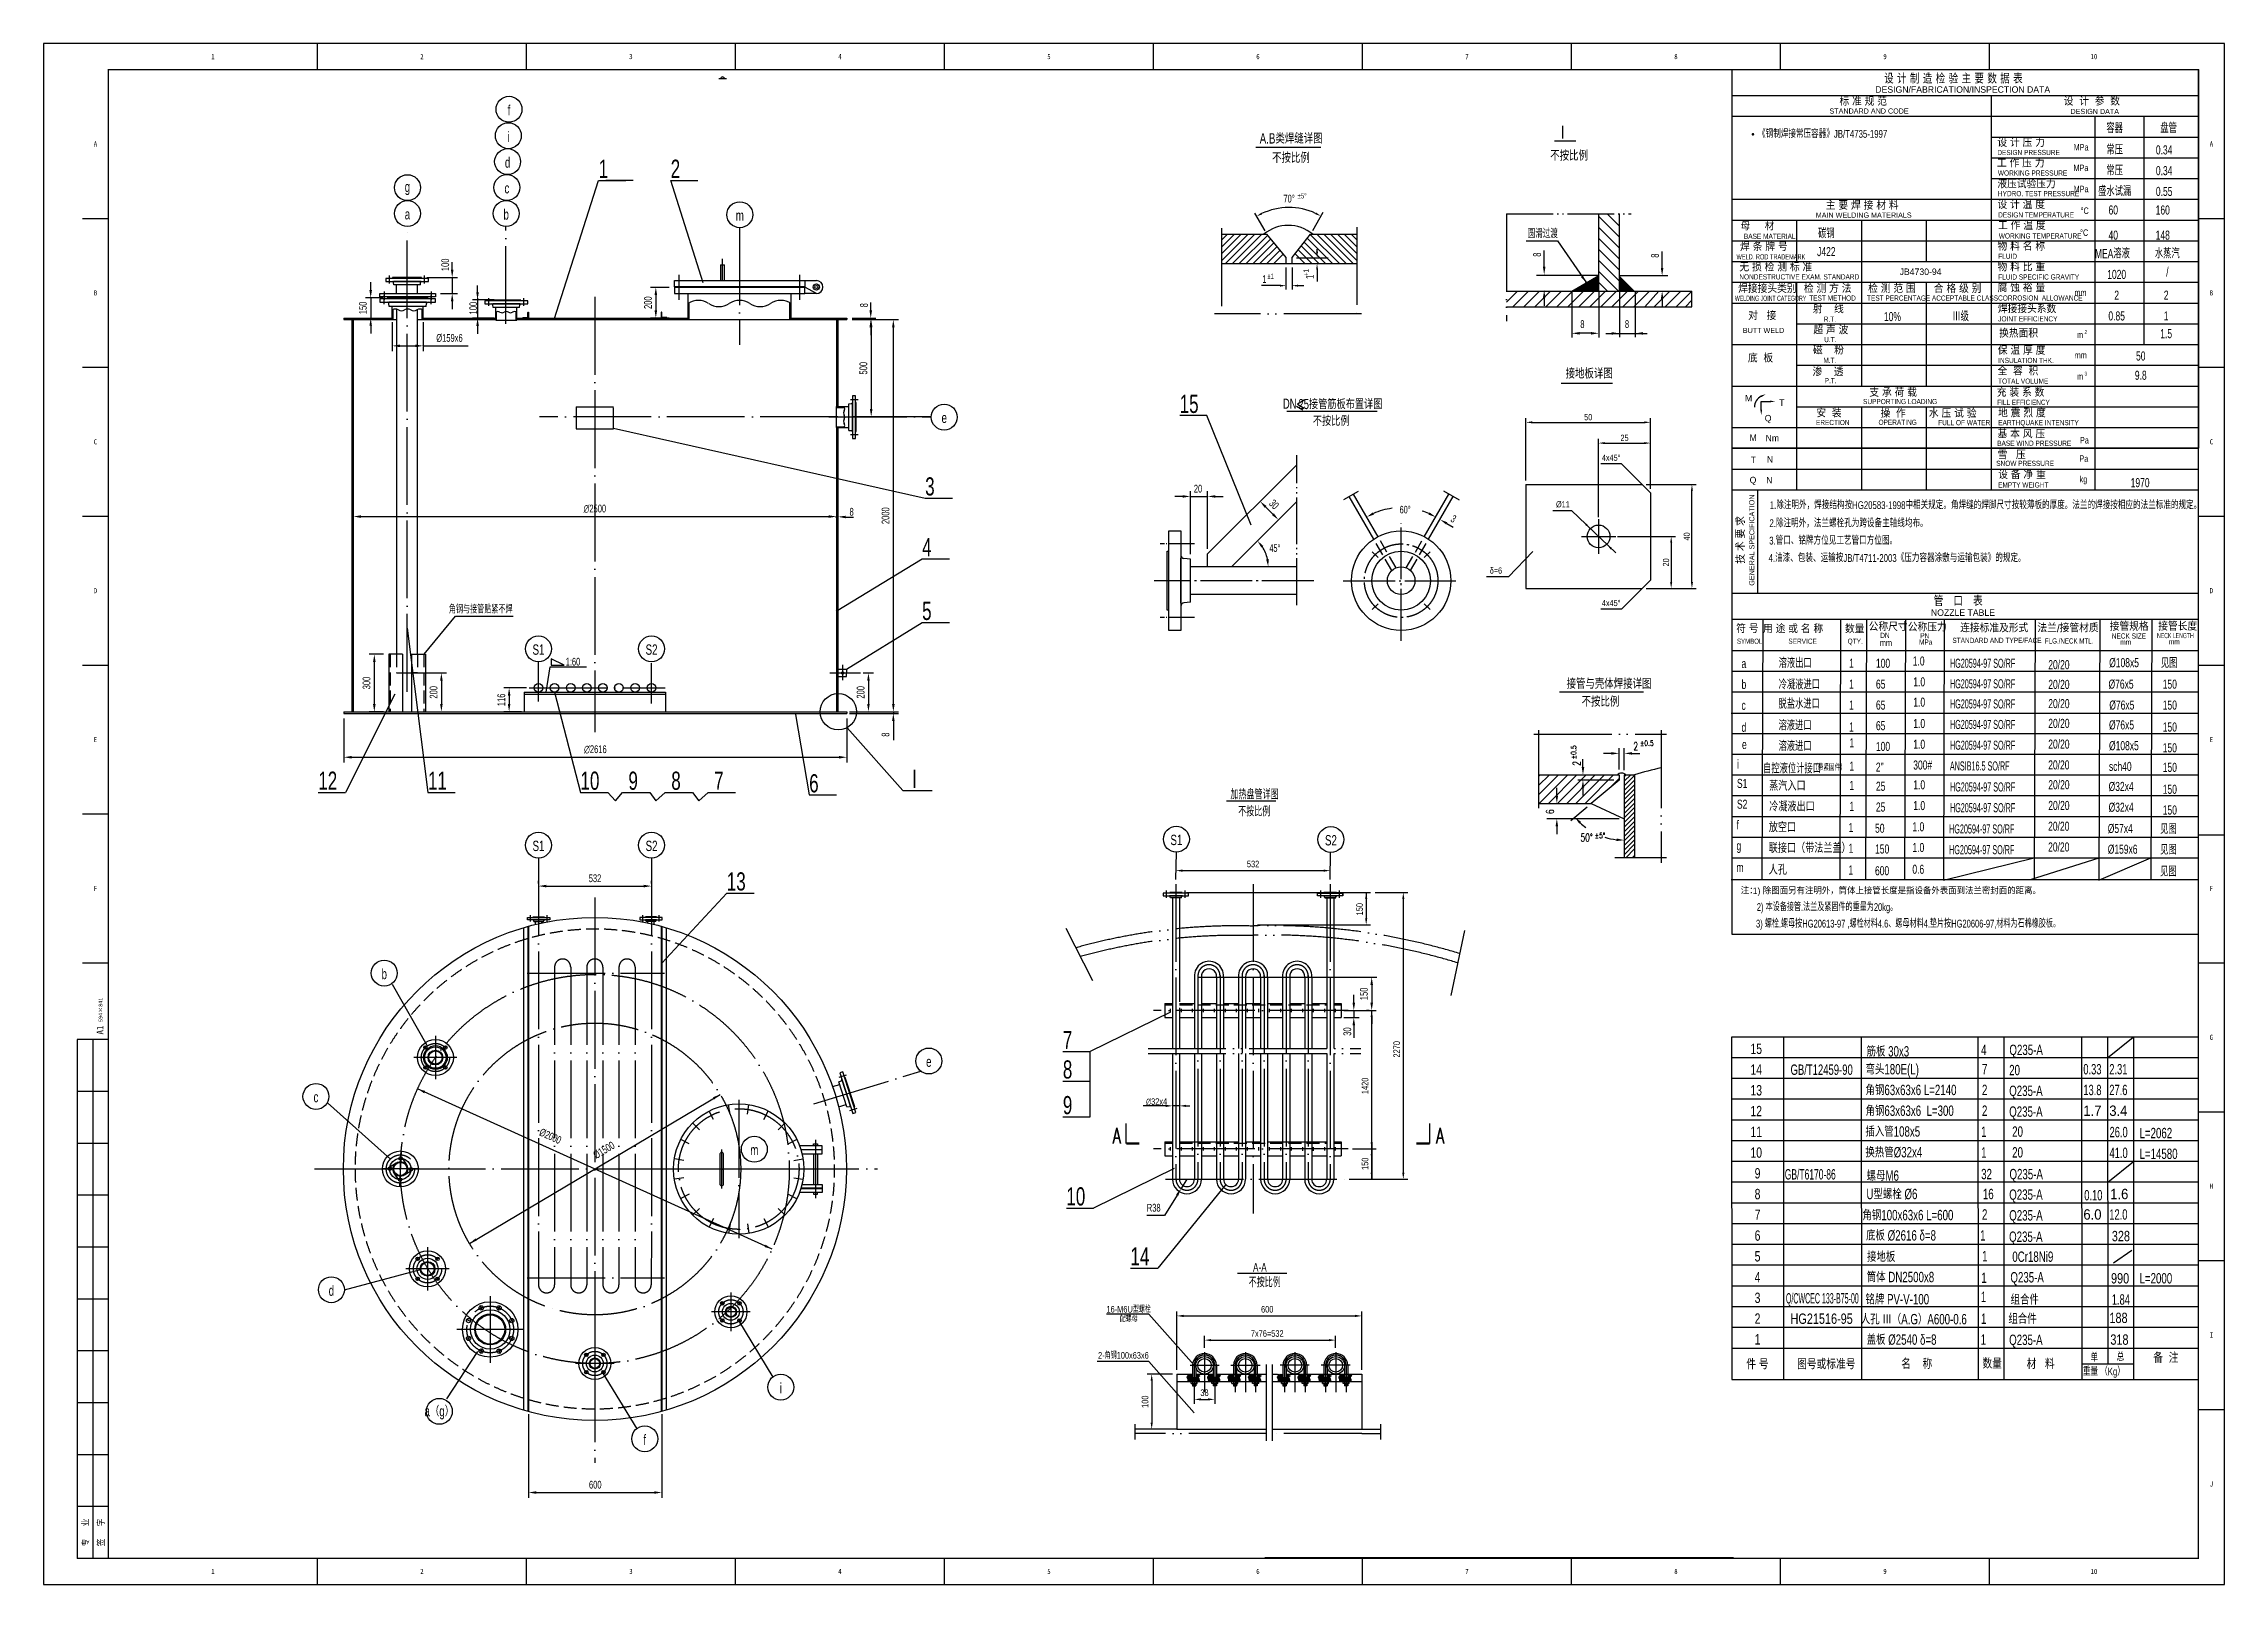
# Model space of a CAD drawing. Extents: x 33785 to 67425, y 1425 to 25185.
import ezdxf
from ezdxf.enums import TextEntityAlignment as Align

# ---------------------------------------------------------------- set-up
doc = ezdxf.new("R2010")
doc.units = 0
doc.header["$LTSCALE"] = 40
doc.header["$MEASUREMENT"] = 0
doc.header["$PDMODE"] = 34
doc.header["$PDSIZE"] = 10
for name, pattern in [('CENTER', [23.75, 20, -1.5, 0.75, -1.5]), ('CENTER2', [11.6, 10, -0.65, 0.3, -0.65]), ('DASHDOT-M', [36, 30, -3, 0, -3]), ('DASHED', [4, 3, -1]), ('DIVIDE-M', [39, 30, -3, 0, -3, 0, -3]), ('HIDDEN-M', [7, 5, -2]), ('PHANTOM', [23.5, 18, -1.5, 0.5, -1.5, 0.5, -1.5])]:
    doc.linetypes.add(name, pattern=pattern)
doc.layers.get('0').update_dxf_attribs({"linetype": 'CONTINUOUS'})
doc.layers.get('Defpoints').update_dxf_attribs({"linetype": 'CONTINUOUS'})
for name, color, linetype in [('CENTER', 1, 'CENTER'), ('CONT', 4, 'CONTINUOUS'), ('DASH', 6, 'DASHED'), ('DIM', 7, 'CONTINUOUS'), ('PHANTOM', 3, 'PHANTOM'), ('TEXT', 2, 'CONTINUOUS'), ('TUKUANG', 7, 'CONTINUOUS'), ('ZWHTK', 7, 'CONTINUOUS')]:
    doc.layers.add(name, color=color, linetype=linetype)
doc.styles.add('CHN_CWC', font='SimSun.ttf', dxfattribs={"width": 0.85})
doc.styles.add('HZ', font='ced.shx', dxfattribs={"width": 0.7, "bigfont": 'HZ'})
doc.styles.add('ROMANS', font='romans', dxfattribs={"width": 0.7, "height": 120})
doc.dimstyles.new('standard$0', dxfattribs={"dimscale": 40, "dimtxt": 3, "dimasz": 3, "dimexe": 2, "dimexo": 1, "dimgap": 1.5, "dimtad": 1, "dimdec": 0, "dimdsep": 46, "dimtxsty": 'HZ', "dimcen": 0.5, "dimadec": 0, "dimazin": 0, "dimtm": 1e-09, "dimtfac": 0.5, "dimtdec": 0, "dimtmove": 0, "dimatfit": 3, "dimfxl": 0, "dimlwd": -1, "dimlwe": -1, "dimarcsym": 0})
doc.dimstyles.new('standard$4', dxfattribs={"dimscale": 40, "dimtxt": 3, "dimasz": 3, "dimexe": 2, "dimexo": 1, "dimgap": 1.5, "dimtad": 1, "dimtoh": 1, "dimdec": 0, "dimdsep": 46, "dimtxsty": 'HZ', "dimcen": 0.5, "dimadec": 0, "dimazin": 0, "dimtm": 1e-09, "dimtfac": 0.5, "dimtdec": 0, "dimtmove": 0, "dimatfit": 1, "dimfxl": 0, "dimlwd": -1, "dimlwe": -1, "dimarcsym": 0})
pattern_1 = [(45, (-31866.484, -14393.768), (-9.0156115, 9.0156115), [])]
pattern_2 = [(45, (-31236.98, -14393.768), (-9.0156115, 9.0156115), [])]
pattern_3 = [(45, (-31550.452, -14393.768), (-9.0156115, 9.0156115), [])]
pattern_4 = [(45, (-30920.948, -14393.768), (-9.0156115, 9.0156115), [])]
pattern_5 = [(45, (-29840.81, -14393.768), (-9.0156115, 9.0156115), [])]
pattern_6 = [(45, (-30472.81, -14393.768), (-9.0156115, 9.0156115), [])]
pattern_7 = [(45, (-30156.779, -14393.768), (-9.0156115, 9.0156115), [])]
pattern_8 = [(45, (-29524.779, -14393.768), (-9.0156115, 9.0156115), [])]

msp = doc.modelspace()

# ---------------------------------------------------------------- texts
at = {"style": 'HZ'}
for s, height, p in [('设 计 制 造 检 验 主 要 数 据 表', 140, (62176.4, 24570.2)), ('标 准 规 范', 120, (61487.1, 24228.7)), ('DESIGN/FABRICATION/INSPECTION DATA', 100, (62040.5, 24427)), ('STANDARD AND CODE', 80, (61333.6, 24105)), ('DESIGN DATA', 80, (65051.2, 24098.7)), ('设 计 压 力', 120, (63923.1, 23593.6)), ('工 作 压 力', 120, (63917.6, 23277)), ('液压试验压力', 120, (63923.6, 22955.7)), ('MAIN WELDING MATERIALS', 80, (61121.8, 22500.4)), ('主 要 焊 接 材 料', 120, (61277.2, 22625.3)), ('设 计 温 度', 120, (63924.3, 22638.3)), ('母     材', 120, (59960.5, 22307.9)), ('工 作 温 度', 120, (63933.9, 22315.2)), ('焊 条 牌 号', 120, (59955.2, 21987.9)), ('物 料 名 称', 120, (63925.8, 21994)), ('无 损 检 测 标 准', 120, (59944.6, 21672.4)), ('JB4730-94', 100, (62415.8, 21617.1)), ('物 料 比 重', 120, (63925.8, 21674)), ('焊接接头类别', 120, (59925.8, 21342)), ('检 测 方 法', 120, (60939.1, 21342)), ('检 测 范 围', 120, (61930, 21342)), ('合 格 级 别', 120, (62943.3, 21342)), ('腐 蚀 裕 量', 120, (63926.9, 21353.9)), ('对   接', 120, (60079.5, 20924)), ('射    线', 120, (61076.2, 21028.3)), ('焊接接头系数', 120, (63931.4, 21029.7)), ('BUTT WELD ', 80, (59996.9, 20721.7)), ('磁    粉', 120, (61077.7, 20393.1)), ('超 声 波', 120, (61085.6, 20703.7)), ('保 温 厚 度', 120, (63930.3, 20389.8)), ('换热面积', 120, (63950.7, 20652.9)), ('底  板', 120, (60075.5, 20270)), ('渗    透', 120, (61072.2, 20057)), ('全  容  积', 120, (63925.9, 20069.4)), ('支 承 荷 载 ', 120, (61949.4, 19739.8)), ('充 装 系 数', 120, (63915.2, 19740.4)), ('M', 100, (60030.8, 19666.9)), ('T', 100, (60557.4, 19598.7)), ('安  装', 120, (61131.9, 19422.9)), ('操  作', 120, (62120.8, 19417.1)), ('水 压 试 验', 120, (62867.3, 19417.6)), ('地 震 烈 度', 120, (63935.1, 19423.5)), ('Q', 100, (60334.8, 19359)), ('基 本 风 压', 120, (63926.6, 19098.2)), ('M', 100, (60099.5, 19059)), ('Nm', 100, (60348, 19051.3)), ('雪   压', 120, (63926.6, 18778.4)), ('Q', 100, (60101.9, 18404.6)), ('T', 100, (60118.8, 18715.7)), ('N', 100, (60357.7, 18402.4)), ('N', 100, (60367, 18724.6)), ('设 备 净 重', 120, (63936.3, 18473.4)), ('管   口   表', 140, (62942.8, 16514.5)), ('公称尺寸', 120, (61938.3, 16127.6)), ('公称压力', 120, (62542.3, 16121.9)), ('NOZZLE TABLE', 100, (62898.7, 16360.1)), ('法兰/接管材质', 120, (64540.8, 16109.7)), ('接管规格', 120, (65657, 16132.7)), ('接管长度', 120, (66404.7, 16134.5)), ('注：', 100, (59965.1, 12071)), ('    1) 除图面另有注明外，筒体上接管长度是指设备外表面到法兰密封面的距离。', 100, (60000.6, 12068.7))]:
    msp.add_text(s, height=height, dxfattribs=at).set_placement(p)
for s, p in [('设  计  参  数', (64947.1, 24291.5)), ('符 号', (59895.5, 16158.4)), ('用 途 或 名 称', (60308.2, 16155.4)), ('数量', (61572.6, 16154.5)), ('连接标准及形式', (63350.3, 16168.5))]:
    msp.add_text(s, height=120, dxfattribs=at).set_placement(p, align=Align.MIDDLE_LEFT)
at = {"style": 'HZ', "width": 0.7}
for s, p in [('容器', (65732.7, 23809.4)), ('盘管', (66565.2, 23809.4)), ('常压', (65732.7, 23475.7)), ('0.34', (66496.1, 23475.7)), ('常压', (65732.7, 23155.7)), ('0.34', (66496.1, 23155.7)), ('盛水试漏', (65732.7, 22835.7)), ('0.55', (66496.1, 22835.7)), ('碳钢', (61285.3, 22184.6)), ('J422', (61285.3, 21907.5)), ('MEA溶液', (65698.2, 21875.7)), ('水蒸汽', (66543.8, 21875.7)), ('1020', (65763.8, 21555.7)), ('/', (66545.9, 21595.3)), ('2', (65763.8, 21235.7)), ('2', (66527.2, 21235.7)), ('Ⅲ级', (63356.6, 20904.6)), ('0.85', (65763.8, 20915.7)), ('1', (66527.2, 20915.7)), ('1.5', (66527.2, 20642.4)), ('50', (66135.5, 20297.4)), ('9.8', (66135.5, 20000.8)), ('1970', (66125.3, 18344.6))]:
    msp.add_text(s, height=140, dxfattribs=at).set_placement(p, align=Align.CENTER)
at = {"color": 7, "linetype": 'Continuous'}
for s, height, style, width, p in [('A.B类焊缝详图', 160, 'HZ', 0.7, (52544.9, 23643.4)), ('不按比例', 160, 'HZ', 0.7, (57025.6, 23379.4)), ('不按比例', 160, 'HZ', 0.7, (52735.3, 23345.4)), ('%%p5%%d', 80, 'HZ', 0.7, (53127.6, 22797)), ('70%%d', 120, 'HZ', 0.7, (52910.4, 22734.9)), ('圆滑过渡', 128, 'HZ', 0.7, (56677.7, 22187.2)), ('1', 120, 'HZ', 0.7, (52584.6, 21493.6)), ('%%p1', 80, 'HZ', 0.7, (52662.2, 21555.7)), ('接管与壳体焊接详图', 160, 'HZ', 0.7, (57277.2, 15234.7)), ('不按比例', 160, 'HZ', 0.7, (57510.5, 14959.8)), ('2', 120, 'ROMANS', 0.7, (58308.7, 14290.8)), ('%%p0.5', 80, 'ROMANS', 0.7, (58411.6, 14356.9)), ('不按比例', 136, 'HZ', 0.7, (52212.9, 13269.1)), ('50%%D', 120, 'ROMANS', 0.7, (57494.4, 12881.7)), ('%%P5%%D', 80, 'ROMANS', 0.7, (57714.9, 12933.2)), ('弯头180E(L)', 160, 'HZ', 0.7, (61889.5, 9289.2)), ('筋板 30x3', 160, 'HZ', 0.7, (61905.3, 9564.7)), ('4', 160, 'HZ', 0.7, (63672.7, 9588.4)), ('7', 160, 'HZ', 0.7, (63685.7, 9289.2)), ('20', 160, 'HZ', 0.7, (64105.7, 9275.6)), ('Q235-A', 160, 'HZ', 0.7, (64109.2, 9587.6)), ('角钢63x63x6 L=2140', 160, 'HZ', 0.7, (61889.7, 8969.2)), ('2', 160, 'HZ', 0.7, (63685.8, 8969.2)), ('Q235-A', 160, 'HZ', 0.7, (64105.9, 8955.6)), ('角钢63x63x6  L=300', 160, 'HZ', 0.7, (61889.7, 8649.2)), ('2', 160, 'HZ', 0.7, (63685.8, 8649.2)), ('Q235-A', 160, 'HZ', 0.7, (64105.9, 8635.6)), ('插入管108x5', 160, 'HZ', 0.7, (61887.3, 8328.8)), ('1', 160, 'HZ', 0.7, (63672.9, 8324.7)), ('20', 160, 'HZ', 0.7, (64151.9, 8327.1)), ('L=2062', 160, 'HZ', 0.7, (66116, 8304.7)), ('换热管%%c32x4', 160, 'HZ', 0.7, (61887.3, 8008.8)), ('1', 160, 'HZ', 0.7, (63672.9, 8004.7)), ('20', 160, 'HZ', 0.7, (64151.9, 8007.1)), ('L=14580', 160, 'HZ', 0.7, (66116, 7984.7)), ('GB/T6170-86', 160, 'HZ', 0.61165, (60644.3, 7668.2)), ('螺母M6', 160, 'HZ', 0.7, (61906, 7648.1)), ('32', 160, 'HZ', 0.7, (63673.4, 7671.9)), ('Q235-A', 160, 'HZ', 0.7, (64110, 7671.1)), ('U型螺栓 %%c6', 160, 'HZ', 0.7, (61903.7, 7364.7)), ('16', 160, 'HZ', 0.7, (63699.9, 7364.7)), ('Q235-A', 160, 'HZ', 0.7, (64106.3, 7355.6)), ('角钢100x63x6 L=600', 160, 'HZ', 0.7, (61842.1, 7039.6)), ('2', 160, 'HZ', 0.7, (63686.3, 7049.2)), ('Q235-A', 160, 'HZ', 0.7, (64106.3, 7035.6)), ('底板 %%c2616 δ=8', 160, 'HZ', 0.7, (61898.2, 6726.2)), ('1', 160, 'HZ', 0.7, (63658.2, 6726.2)), ('Q235-A', 160, 'HZ', 0.7, (64104.3, 6706.2)), ('接地板', 160, 'HZ', 0.7, (61912.7, 6397.9)), ('1', 160, 'HZ', 0.7, (63687.9, 6406.4)), ('0Cr18Ni9', 160, 'HZ', 0.7, (64153.7, 6397.9)), ('不按比例', 136, 'HZ', 0.7, (52373.9, 6008.4)), ('筒体 DN2500x8', 160, 'HZ', 0.7, (61908.2, 6084.4)), ('1', 160, 'HZ', 0.7, (63676.4, 6072.9)), ('Q235-A', 160, 'HZ', 0.7, (64124.4, 6080)), ('L=2000', 160, 'HZ', 0.7, (66116.4, 6064.7)), ('铭牌 PV-V-100', 160, 'HZ', 0.7, (61888.8, 5742.1)), ('1', 160, 'HZ', 0.7, (63668.2, 5779)), ('人孔 Ⅲ（A.G）A600-0.6', 160, 'HZ', 0.7, (61816.3, 5434.5)), ('1', 160, 'HZ', 0.7, (63671, 5441.8)), ('组合件', 160, 'HZ', 0.7, (64092.9, 5441.8)), ('盖板 %%c2540 δ=8', 160, 'HZ', 0.7, (61906.3, 5119.6)), ('1', 160, 'HZ', 0.7, (63666.3, 5119.6))]:
    msp.add_text(s, height=height, dxfattribs=dict(at, style=style, width=width)).set_placement(p)
at = {"style": 'HZ'}
for s, height, width, p in [('《钢制焊接常压容器》JB/T4735-1997', 120, 0.75, (60231.8, 23732.9)), ('MPa', 100, 0.7, (65099.4, 23536.6)), ('DESIGN PRESSURE', 80, 0.75, (63922.4, 23466)), ('WORKING PRESSURE', 80, 0.75, (63931.6, 23149.5)), ('MPa', 100, 0.7, (65097.8, 23219.1)), ('HYDRO. TEST PRESSURE', 80, 0.75, (63932.2, 22832.2)), ('MPa', 100, 0.7, (65099.7, 22892.5)), ('DESIGN TEMPERATURE', 80, 0.75, (63935.1, 22504)), ('%%dC', 100, 0.7, (65207.8, 22558.1)), ('BASE MATERIAL', 80, 0.75, (60013.7, 22173.6)), ('WORKING TEMPERATURE', 80, 0.75, (63945.7, 22179.3)), ('%%dC', 100, 0.7, (65199.9, 22219.7)), ('WELD. ROD TRADEMARK', 80, 0.65, (59899, 21856.8)), ('FLUID', 80, 0.75, (63937, 21866.3)), ('NONDESTRUCTIVE EXAM. STANDARD', 80, 0.75, (59942.9, 21548)), ('FLUID SPECIFIC GRAVITY', 80, 0.75, (63937, 21546.3)), ('WELDING JOINT CATEGORY', 80, 0.6, (59874.1, 21218.2)), ('TEST METHOD', 80, 0.75, (61021.5, 21220.8)), ('TEST PERCENTAGE', 80, 0.75, (61912.5, 21220.8)), ('ACCEPTABLE CLASS', 80, 0.75, (62913.1, 21220.8)), ('CORROSION  ALLOWANCE', 80, 0.75, (63934.5, 21221.6)), ('mm', 100, 0.7, (65111.8, 21295.3)), ('R.T.', 80, 0.75, (61245.9, 20895.6)), ('JOINT EFFICIENCY', 80, 0.75, (63936.6, 20900.7)), ('U.T.', 80, 0.75, (61251.8, 20581.2)), ('m', 100, 0.7, (65152.3, 20645.3)), ('2', 60, 0.7, (65268.2, 20707.4)), ('M.T.', 80, 0.75, (61240.1, 20261.5)), ('INSULATION THK.', 80, 0.75, (63936.1, 20259.1)), ('mm', 100, 0.7, (65116.2, 20330.1)), ('P.T.', 80, 0.75, (61259.1, 19948.2)), ('TOTAL VOLUME', 80, 0.75, (63934.8, 19940.1)), ('m', 100, 0.7, (65152.3, 20003.7)), ('3', 60, 0.7, (65268.2, 20065.7)), ('SUPPORTING LOADING', 80, 0.75, (61851.5, 19625.6)), ('ERECTION', 80, 0.75, (61125.2, 19302)), ('OPERATING', 80, 0.75, (62089.8, 19305.6)), ('FULL OF WATER', 80, 0.75, (63011.4, 19300.3)), ('EARTHQUAKE INTENSITY', 80, 0.75, (63937.1, 19300.1)), ('BASE WIND PRESSURE', 80, 0.75, (63921.3, 18981.8)), ('Pa', 100, 0.7, (65196.8, 19018.4)), ('SNOW PRESSURE', 80, 0.75, (63905.5, 18671.5)), ('Pa', 100, 0.7, (65188.2, 18735.7)), ('kg', 100, 0.7, (65192, 18417.3)), ('EMPTY WEIGHT', 80, 0.75, (63935.1, 18339.6)), ('2.除注明外，法兰螺栓孔为跨设备主轴线均布。', 120, 0.75, (60407.3, 17728.6)), ('1.除注明外，焊接结构按HG20583-1998中相关规定。角焊缝的焊脚尺寸按较薄板的厚度。法兰的焊接按相应的法兰标准的规定。', 120, 0.75, (60412.5, 18007.5)), ('3.管口、铭牌方位见工艺管口方位图。', 120, 0.75, (60403.9, 17460.5)), ('4.油漆、包装、运输按JB/T4711-2003《压力容器涂敷与运输包装》的规定。', 120, 0.75, (60393.9, 17191.9)), ('DN', 80, 0.75, (62116.8, 16019.3)), ('STANDARD AND TYPE/FACE', 80, 0.75, (63228.9, 15942)), ('蒸汽入口', 144, 0.75, (60404.1, 13665.5)), ('冷凝液出口', 144, 0.75, (60404.1, 13345.5)), ('放空口', 144, 0.75, (60396.9, 13025.5)), ('联接口（带法兰盖）', 144, 0.75, (60396.9, 12705.5)), ('人孔', 144, 0.75, (60395.8, 12370.5)), ('    2) 本设备接管.法兰及紧固件的重量为20kg。', 120, 0.7, (60083.8, 11809.1)), ('    3) 螺栓.螺母按HG20613-97 ,螺栓材料4.6、螺母材料4.垫片按HG20606-97,材料为石棉橡胶板。', 120, 0.7, (60071.5, 11554.1))]:
    msp.add_text(s, height=height, dxfattribs=dict(at, width=width)).set_placement(p)
at = {"color": 7, "linetype": 'Continuous', "style": 'HZ', "width": 0.7}
for p in [(56822.6, 21931), (58641.9, 21915.5)]:
    msp.add_text('8', height=120, rotation=90, dxfattribs=at).set_placement(p, align=Align.MIDDLE_CENTER)
at = {"color": 7, "linetype": 'Continuous', "width": 0.7}
for s, height, style, p in [('+1', 80, 'HZ', (53299.8, 21601.5)), ('1', 120, 'HZ', (53377, 21555.7)), ('%%p0.5', 80, 'ROMANS', (57426.8, 14151.2)), ('2', 120, 'ROMANS', (57493, 14048.3)), ('6', 120, 'ROMANS', (57083.1, 13303.8))]:
    msp.add_text(s, height=height, rotation=90, dxfattribs=dict(at, style=style)).set_placement(p)
at = {"color": 7, "linetype": 'Continuous', "style": 'HZ', "width": 0.7}
for p in [(57490.2, 20859.2), (58178.3, 20859.2)]:
    msp.add_text('8', height=120, dxfattribs=at).set_placement(p, align=Align.MIDDLE_LEFT)
at = {"style": 'HZ'}
for s, width, p, p2 in [('FILL EFFICIENCY', 0.843615, (63922, 19613.2), (64731.9, 19613.2)), ('FLG./NECK MTL.', 0.768884, (64657.4, 15933.7), (65404.3, 15933.7)), ('NECK LENGTH', 0.684778, (66386.7, 16016.4), (66952.8, 16016.4))]:
    msp.add_text(s, height=80, dxfattribs=dict(at, width=width)).set_placement(p, p2, align=Align.FIT)
for s, height, p in [('GENERAL SPECIFICATION', 80, (60175.5, 16825.3)), ('技 术 要 求', 120, (60027.2, 17164.2))]:
    msp.add_text(s, height=height, rotation=90, dxfattribs=at).set_placement(p)
for s, width, p in [('SYMBOL', 0.7, (59907.2, 15969.4)), ('SERVICE', 0.75, (60698.9, 15969.4)), ('QTY.', 0.75, (61613.7, 15969.4)), ('PN', 0.75, (62734.2, 16052.9)), ('NECK SIZE', 0.75, (65688.1, 16049.9))]:
    msp.add_text(s, height=80, dxfattribs=dict(at, width=width)).set_placement(p, align=Align.MIDDLE_LEFT)
at = {"style": 'HZ', "width": 0.75}
for s, p in [('MPa', (62714.2, 15891.7)), ('mm', (65819, 15892.6)), ('mm', (66569.6, 15897.3))]:
    msp.add_text(s, height=80, dxfattribs=at).set_placement(p, align=Align.BOTTOM_LEFT)
at = {"color": 7, "linetype": 'Continuous', "style": 'HZ'}
for s, width, p, p2 in [('GB/T12459-90', 0.518519, (60732.9, 9281.8), (61692.9, 9281.8)), ('0.33', 0.548507, (65249.5, 9289), (65529.5, 9289)), ('2.31', 0.602459, (65649.5, 9289.2), (65929.5, 9289.2)), ('13.8', 0.548507, (65249.5, 8969), (65529.5, 8969)), ('27.6', 0.548507, (65649.7, 8969.2), (65929.7, 8969.2)), ('1.7', 0.781915, (65249.6, 8649), (65529.6, 8649)), ('3.4', 0.765625, (65649.7, 8649.2), (65929.7, 8649.2)), ('26.0', 0.548507, (65654, 8319.7), (65934, 8319.7)), ('41.0', 0.548507, (65654, 7999.7), (65934, 7999.7)), ('0.10', 0.548507, (65263.7, 7346.3), (65543.7, 7346.3)), ('1.6', 0.781915, (65663.7, 7364.7), (65943.7, 7364.7)), ('6.0', 0.781915, (65250.1, 7049.2), (65530.1, 7049.2)), ('12.0', 0.548507, (65650.1, 7049.2), (65930.1, 7049.2)), ('328', 0.644737, (65689, 6715.9), (65969, 6715.9)), ('990', 0.644737, (65676.4, 6064.7), (65956.4, 6064.7)), ('Q/CWCEC 133-B75-00', 0.386858, (60662, 5756.2), (61785, 5756.2)), ('1.84', 0.540441, (65688.5, 5737.7), (65968.5, 5737.7)), ('HG21516-95', 0.61165, (60732.9, 5441.8), (61692.9, 5441.8)), ('188', 0.644737, (65652.1, 5454.8), (65932.1, 5454.8)), ('318', 0.644737, (65666.3, 5119.6), (65946.3, 5119.6))]:
    msp.add_text(s, height=160, dxfattribs=dict(at, width=width)).set_placement(p, p2, align=Align.FIT)
at = {"color": 7, "linetype": 'Continuous', "style": 'ROMANS', "width": 0.7}
for p in [(50339.5, 8224.8), (55329, 8224.8)]:
    msp.add_text('A', height=238, dxfattribs=at).set_placement(p, align=Align.CENTER)
at = {"color": 7, "linetype": 'Continuous', "char_height": 102, "style": 'HZ'}
for s, insert, attachment_point in [('532', (52442.4, 12533.3), 5), ('∅32x4', (50792.2, 8866.5), 4), ('16-M6U型螺栓', (50523.3, 5666.6), 5), ('600', (52660.5, 5666.6), 5), ('配螺母', (50523.3, 5522.9), 5), ('7x76=532', (52660.5, 5293), 5), ('2-角钢100x63x6', (50442, 4955.3), 5), ('38', (51692.9, 4379.4), 5)]:
    msp.add_mtext(s, dxfattribs=dict(at, insert=insert, attachment_point=attachment_point))
at = {"color": 7, "linetype": 'Continuous', "char_height": 102, "attachment_point": 5, "rotation": 90, "style": 'HZ'}
for s, insert in [('150', (54085, 11836.3)), ('2270', (54657.6, 9676.1)), ('1420', (54169.9, 9112.1)), ('150', (54169.9, 7911.3)), ('\\A1;100', (50776.2, 4241.5))]:
    msp.add_mtext(s, dxfattribs=dict(at, insert=insert))
at = {"layer": 'DIM', "style": 'HZ', "width": 0.7}
for s, p in [('f', (40964.7, 24161.3)), ('i', (40954, 23753.9)), ('d', (40943, 23354.1)), ('g', (39397.7, 22952.9)), ('c', (40932, 22954.2)), ('a', (39397.7, 22552.9)), ('b', (40921, 22554.4)), ('m', (44524.8, 22535.5)), ('e', (47678.2, 19413.9)), ('S1', (41419.2, 15840.1)), ('S2', (43163.3, 15840)), ('S1', (41419.2, 12813.4)), ('S2', (43163.3, 12813.3)), ('S1', (51259.1, 12905.1)), ('S2', (53643, 12899.7)), ('b', (39039.9, 10840.6)), ('e', (47439.9, 9484.5)), ('c', (37986.4, 8938.8)), ('m', (44749, 8123.7)), ('d', (38224.3, 5957.9)), ('i', (45156.8, 4456)), ('a（g）', (39889.4, 4082.4)), ('f', (43058, 3659.3))]:
    msp.add_text(s, height=160, dxfattribs=at).set_placement(p, align=Align.MIDDLE)
at = {"layer": 'DIM', "color": 2, "linetype": 'Continuous', "style": 'HZ', "width": 0.7}
for s, p in [('1', (42346.1, 23115)), ('2', (43458.8, 23115)), ('15', (51310, 19489.3)), ('3', (47384.1, 18216.5)), ('4', (47336.8, 17279.3)), ('5', (47336.8, 16296.6)), ('12', (38022.3, 13678.1)), ('11', (39714.7, 13678.1)), ('10', (42067.3, 13678.1)), ('9', (42806.9, 13678.1)), ('8', (43468, 13678.1)), ('7', (44129.1, 13678.1)), ('6', (45594.7, 13638.2)), ('I', (47181.9, 13707.3)), ('13', (44324.1, 12124.7)), ('7', (49507.9, 9680)), ('8', (49507.9, 9225)), ('9', (49507.9, 8675.2)), ('10', (49562.3, 7268)), ('14', (50550.5, 6342.9))]:
    msp.add_text(s, height=280, dxfattribs=at).set_placement(p)
at = {"layer": 'DIM', "style": 'HZ', "width": 0.7}
for s, p in [('60', (65711.3, 22549.5)), ('160', (66474.7, 22549.5)), ('40', (65711.3, 22161.3)), ('148', (66474.7, 22161.3)), ('10%', (62304.5, 20905.5))]:
    msp.add_text(s, height=140, dxfattribs=at).set_placement(p, align=Align.CENTER)
at = {"layer": 'DIM', "color": 7, "linetype": 'Continuous', "style": 'HZ', "width": 0.7}
for s, height, p in [('接地板详图', 160, (57262.6, 20018.7)), ('DN', 155.56, (52902, 19555.3)), ('  25接管筋板布置详图', 155.556, (53061.5, 19548.8)), ('不按比例', 155.56, (53364.5, 19289.5)), ('4x45%%d', 96, (57822.5, 18750.7)), ('60%%D', 116.67, (54702.5, 17940.5)), ('%%c11', 96, (57115.3, 18032.7)), ('45%%D', 116.67, (52693.6, 17346.7)), ('δ=6', 96, (56093.4, 17011.6)), ('4x45%%d', 96, (57822.5, 16510.7)), ('（带紧固件）', 96, (61063.6, 13972.3)), ('组合件', 160, (64127.2, 5736.6)), ('Q235-A', 160, (64105.3, 5115.9))]:
    msp.add_text(s, height=height, dxfattribs=at).set_placement(p)
for s, p in [('50', (57611.9, 19424.5)), ('25', (58171.9, 19104.5))]:
    msp.add_text(s, height=96, dxfattribs=at).set_placement(p, align=Align.MIDDLE_CENTER)
at = {"layer": 'DIM', "color": 7, "style": 'HZ', "width": 0.7}
msp.add_text('20', height=120, dxfattribs=at).set_placement((51528.2, 18261.9))
msp.add_text('30', height=120, rotation=315, dxfattribs=at).set_placement((52678.2, 18083))
at = {"layer": 'DIM', "color": 7, "linetype": 'Continuous', "style": 'HZ', "width": 0.7}
msp.add_text('3', height=116.7, rotation=330, dxfattribs=at).set_placement((55477.8, 17822))
for s, p in [('40', (59131.9, 17584.5)), ('20', (58811.9, 17184.5))]:
    msp.add_text(s, height=96, rotation=90, dxfattribs=at).set_placement(p, align=Align.MIDDLE_CENTER)
at = {"layer": 'DIM', "style": 'HZ'}
for s, height, width, p in [('a', 140, 0.7, (59976.7, 15555.4)), ('溶液出口', 140, 0.7, (60549.3, 15558.1)), ('1', 140, 0.7, (61635.9, 15559.3)), ('100', 140, 0.7, (62050.4, 15559.3)), ('1.0', 140, 0.7, (62618.6, 15593.6)), ('HG20594-97 SO/RF', 140, 0.52, (63192.2, 15559.3)), ('20/20', 140, 0.7, (64708.9, 15538)), ('%%c108x5', 140, 0.7, (65648.3, 15568.6)), ('见图', 140, 0.7, (66445.7, 15559.3)), ('b', 140, 0.7, (59976.7, 15233.1)), ('冷凝液进口', 140, 0.7, (60549.3, 15227.1)), ('1', 140, 0.7, (61635.9, 15237)), ('65', 140, 0.7, (62050.4, 15237)), ('1.0', 140, 0.7, (62626.8, 15272.4)), ('HG20594-97 SO/RF', 140, 0.52, (63192.2, 15242.4)), ('20/20', 140, 0.7, (64708.9, 15233.3)), ('%%C76x5', 140, 0.7, (65638.7, 15238.1)), ('150', 140, 0.7, (66474.4, 15237)), ('c', 140, 0.7, (59976.7, 14910.8)), ('脱盐水进口', 140, 0.7, (60547.8, 14930.5)), ('1', 140, 0.7, (61635.9, 14914.7)), ('65', 140, 0.7, (62050.4, 14914.7)), ('1.0', 140, 0.7, (62626.8, 14959.4)), ('HG20594-97 SO/RF', 140, 0.52, (63192.2, 14932.5)), ('20/20', 140, 0.7, (64708.9, 14936.8)), ('%%C76x5', 140, 0.7, (65650.3, 14914.7)), ('150', 140, 0.7, (66474.4, 14914.7)), ('d', 140, 0.7, (59976.7, 14571.9)), ('溶液进口', 140, 0.7, (60547.4, 14598.1)), ('1', 140, 0.7, (61635.9, 14575.8)), ('1', 140, 0.7, (61640.8, 14330.6)), ('65', 140, 0.7, (62050.1, 14597)), ('1.0', 140, 0.7, (62626.8, 14630)), ('HG20594-97 SO/RF', 140, 0.52, (63192.2, 14615.6)), ('20/20', 140, 0.7, (64708.9, 14632.1)), ('%%c76x5', 140, 0.7, (65645.7, 14608.6)), ('150', 140, 0.7, (66474.4, 14575.8)), ('i', 140, 0.7, (59906.4, 14002.8)), ('e', 140, 0.7, (59983.9, 14307)), ('溶液进口', 140, 0.7, (60547.4, 14278.1)), ('100', 140, 0.7, (62050.1, 14277)), ('300#', 140, 0.7, (62625.7, 13990)), ('1.0', 140, 0.7, (62626.8, 14310)), ('HG20594-97 SO/RF', 140, 0.52, (63192.2, 14295.6)), ('20/20', 140, 0.7, (64707.8, 13992.1)), ('20/20', 140, 0.7, (64708.9, 14312.1)), ('%%c108x5', 140, 0.7, (65645.7, 14288.6)), ('150', 140, 0.7, (66474.4, 14255.8)), ('S1', 140, 0.7, (59906.4, 13705.9)), ('自控液位计接口', 140, 0.7, (60309.9, 13933.3)), ('1', 140, 0.7, (61640.8, 13971.5)), ('1', 140, 0.7, (61640.8, 13673.4)), ('2"', 140, 0.7, (62049, 13957)), ('25', 140, 0.7, (62050.1, 13662.3)), ('1.0', 140, 0.7, (62626.8, 13685.2)), ('ANSIB16.5 SO/RF', 140, 0.52, (63191.1, 13975.6)), ('HG20594-97 SO/RF', 140, 0.52, (63192.2, 13651.7)), ('20/20', 140, 0.7, (64708.9, 13686.2)), ('%%C32x4', 140, 0.7, (65639.5, 13659.2)), ('sch40', 140, 0.7, (65644.6, 13968.6)), ('150', 140, 0.7, (66474.4, 13953.9)), ('加热盘管详图', 136, 0.7, (52093.2, 13532.6)), ('S2', 140, 0.7, (59906.4, 13385.9)), ('1', 140, 0.7, (61640.8, 13353.4)), ('25', 140, 0.7, (62050.1, 13342.3)), ('1.0', 140, 0.7, (62626.8, 13365.2)), ('HG20594-97 SO/RF', 140, 0.52, (63192.2, 13331.7)), ('20/20', 140, 0.7, (64708.9, 13366.2)), ('%%C32x4', 140, 0.7, (65639.5, 13339.2)), ('150', 140, 0.7, (66474.4, 13615.8)), ('f', 140, 0.7, (59899.2, 13065.9)), ('1', 140, 0.7, (61627.7, 13025.9)), ('50', 140, 0.7, (62037, 13014.8)), ('1.0', 140, 0.7, (62613.6, 13037.8)), ('HG20594-97 SO/RF', 140, 0.52, (63179.1, 13004.2)), ('20/20', 140, 0.7, (64706.6, 13046.2)), ('%%C57x4', 140, 0.7, (65626.3, 13011.7)), ('见图', 140, 0.7, (66435.5, 12999.3)), ('150', 140, 0.7, (66474.4, 13295.8)), ('g', 140, 0.7, (59899.2, 12745.9)), ('1', 140, 0.7, (61627.7, 12705.9)), ('150', 140, 0.7, (62037, 12694.8)), ('1.0', 140, 0.7, (62613.6, 12717.8)), ('HG20594-97 SO/RF', 140, 0.52, (63179.1, 12684.2)), ('20/20', 140, 0.7, (64706.6, 12726.2)), ('%%C159x6', 140, 0.7, (65626.3, 12691.7)), ('见图', 140, 0.7, (66435.5, 12679.3)), ('m', 140, 0.7, (59898, 12411)), ('1', 140, 0.7, (61626.5, 12371)), ('600', 140, 0.7, (62035.8, 12359.8)), ('0.6', 140, 0.7, (62612.4, 12382.8)), ('见图', 140, 0.7, (66434.3, 12344.3)), ('15', 160, 0.75, (60114.4, 9603.7)), ('14', 160, 0.75, (60114.4, 9283.7)), ('13', 160, 0.75, (60114.4, 8963.7)), ('12', 160, 0.75, (60114.4, 8643.7)), ('11', 160, 0.75, (60114.4, 8323.7)), ('10', 160, 0.75, (60114.4, 8003.7)), ('9', 160, 0.75, (60179.2, 7683.7)), ('8', 160, 0.75, (60179.2, 7363.7)), ('7', 160, 0.75, (60179.2, 7043.7)), ('6', 160, 0.75, (60179.2, 6723.7)), ('5', 160, 0.75, (60179.2, 6403.7)), ('A-A', 136, 0.7, (52440.8, 6245.9)), ('4', 160, 0.75, (60179.2, 6083.7)), ('3', 160, 0.75, (60179.2, 5763.7)), ('2', 160, 0.75, (60179.2, 5443.7)), ('1', 160, 0.75, (60179.2, 5123.7)), ('件 号', 160, 0.75, (60049.7, 4742.5)), ('图号或标准号', 160, 0.75, (60834.5, 4742.5)), ('名    称', 160, 0.75, (62440.1, 4746.3)), ('数量', 160, 0.75, (63693.5, 4752)), ('材   料', 160, 0.75, (64374.1, 4746.3)), ('重量 （Kg）', 120, 0.75, (65241.8, 4647.1)), ('单', 120, 0.75, (65361.6, 4862.3)), ('总', 120, 0.75, (65763.7, 4868.3)), ('备  注', 160, 0.75, (66327.6, 4840.3))]:
    msp.add_text(s, height=height, dxfattribs=dict(at, width=width)).set_placement(p)
at = {"layer": 'DIM', "color": 7, "linetype": 'Continuous', "style": 'HZ', "width": 0.7}
for s, rotation, p in [('%%c2000', 335.69235, (41577.8, 8283.2)), ('%%c1500', 30.72065, (42458.4, 8071))]:
    msp.add_text(s, height=120, rotation=rotation, dxfattribs=at).set_placement(p, align=Align.CENTER)
at = {"layer": 'DIM', "color": 7, "linetype": 'Continuous', "char_height": 120, "style": 'HZ'}
for s, insert, attachment_point, rotation in [('\\A1;100', (39980.9, 21677.2), 4, 90), ('\\A1;150', (38710.7, 21109), 5, 90), ('\\A1;100', (40413.9, 21105.7), 5, 90.11197), ('\\A1;200', (43109, 21189.7), 5, 90), ('\\A1;8', (46440.2, 21117.8), 4, 90), ('\\A1;500', (46431.2, 20179), 5, 90), ('\\A1;8', (46217.1, 17965.3), 4, 358.42478), ('2000', (46772.8, 17905), 5, 90), ('\\A1;300', (38766.7, 15324.5), 5, 90), ('\\A1;200', (39801.2, 15181), 5, 90)]:
    msp.add_mtext(s, dxfattribs=dict(at, insert=insert, attachment_point=attachment_point, rotation=rotation))
at = {"layer": 'DIM', "color": 7, "linetype": 'Continuous', "char_height": 120, "attachment_point": 5, "style": 'HZ'}
for s, insert in [('\\A1;∅2500', (42288.5, 18011.2)), ('角钢与接管贴紧不焊', (40527.8, 16457.3)), ('1:60', (41950.7, 15652.4)), ('\\A1;∅2616', (42296.2, 14299.8))]:
    msp.add_mtext(s, dxfattribs=dict(at, insert=insert))
at = {"layer": 'DIM', "insert": (53896.2, 9949.6), "char_height": 120, "attachment_point": 5, "rotation": 90, "style": 'HZ'}
msp.add_mtext('30', dxfattribs=at)
at = {"layer": 'TEXT', "style": 'HZ', "width": 0.7}
msp.add_text('I', height=200, dxfattribs=at).set_placement((57191.2, 23717.8))
at = {"layer": 'TUKUANG', "color": 7, "linetype": 'Continuous', "style": 'HZ', "width": 0.7}
msp.add_text('mm', height=100, dxfattribs=at).set_placement((62111.9, 15866), align=Align.BOTTOM_LEFT)
at = {"layer": 'ZWHTK', "style": 'CHN_CWC', "width": 0.8}
for s, p in [('1', (36397.3, 24984.6)), ('2', (39621.3, 24984.6)), ('3', (42845.3, 24984.6)), ('4', (46069.3, 24984.6)), ('5', (49293.3, 24984.6)), ('6', (52517.3, 24984.6)), ('7', (55741.3, 24984.6)), ('8', (58965.3, 24984.6)), ('9', (62189.3, 24984.6)), ('10', (65413.3, 24984.6)), ('A', (34585.3, 23636.5)), ('A', (67225.3, 23636.5)), ('B', (34585.3, 21340.8)), ('B', (67225.3, 21340.8)), ('C', (34585.3, 19044.8)), ('C', (67225.3, 19044.8)), ('D', (34585.3, 16748.8)), ('D', (67225.3, 16748.8)), ('E', (34585.3, 14452.8)), ('E', (67225.3, 14452.8)), ('F', (34585.3, 12156.8)), ('F', (67225.3, 12156.8)), ('G', (67225.3, 9860.8)), ('H', (67225.3, 7564.8)), ('I', (67225.3, 5268.8)), ('J', (67225.3, 2972.8)), ('1', (36397.3, 1624.6)), ('2', (39621.3, 1624.6)), ('3', (42845.3, 1624.6)), ('4', (46069.3, 1624.6)), ('5', (49293.3, 1624.6)), ('6', (52517.3, 1624.6)), ('7', (55741.3, 1624.6)), ('8', (58965.3, 1624.6)), ('9', (62189.3, 1624.6)), ('10', (65413.3, 1624.6))]:
    msp.add_text(s, height=80, dxfattribs=at).set_placement(p, align=Align.MIDDLE)
at = {"layer": 'ZWHTK', "style": 'CHN_CWC'}
msp.add_text('594×841', height=60, rotation=90, dxfattribs=at).set_placement((34711.1, 10096.4), align=Align.BOTTOM_LEFT)
msp.add_text('A1', height=100, rotation=90, dxfattribs=at).set_placement((34705.3, 9904.6))
at = {"layer": 'ZWHTK', "style": 'CHN_CWC', "width": 0.85}
for s, p in [('专   业', (34425.6, 2225)), ('签   字', (34665.3, 2225.2))]:
    msp.add_text(s, height=100, rotation=90, dxfattribs=at).set_placement(p, align=Align.MIDDLE)

# ---------------------------------------------------------------- blocks, each defined once
blk = doc.blocks.new('*D43')
at = {"layer": 'Defpoints', "color": 0}
for p in [(51333, 7529), (51422, 7673)]:
    blk.add_point(p, dxfattribs=at)
at = {"layer": 'DIM', "color": 0}
for p, q in [((51270, 7427), (51077, 7112)), ((51422, 7673), (51333, 7529)), ((51077, 7112), (50801, 7112))]:
    blk.add_line(p, q, dxfattribs=at)
blk.add_solid([(51253, 7437), (51287, 7416), (51333, 7529)], dxfattribs=at)
at = {"layer": 'DIM', "color": 0, "insert": (50909, 7232), "char_height": 120, "attachment_point": 5, "style": 'HZ'}
blk.add_mtext('R38', dxfattribs=at)
blk = doc.blocks.new('*D44')
at = {"layer": 'Defpoints', "color": 0}
for p in [(41419, 12193), (43163, 12193), (43163, 12192)]:
    blk.add_point(p, dxfattribs=at)
at = {"layer": 'DIM', "color": 0}
for p, q in [((41419, 12233), (41419, 12273)), ((41539, 12193), (43043, 12193)), ((43163, 12232), (43163, 12273))]:
    blk.add_line(p, q, dxfattribs=at)
for points in [[(41539, 12213), (41539, 12173), (41419, 12193)], [(43043, 12213), (43043, 12173), (43163, 12193)]]:
    blk.add_solid(points, dxfattribs=at)
at = {"layer": 'DIM', "color": 0, "insert": (42291, 12313), "char_height": 120, "attachment_point": 5, "style": 'HZ'}
blk.add_mtext('532', dxfattribs=at)
blk = doc.blocks.new('*D45')
at = {"layer": 'Defpoints', "color": 0}
for p in [(41274, 15250), (40966, 14881), (41198, 14881)]:
    blk.add_point(p, dxfattribs=at)
at = {"layer": 'DIM', "color": 0}
for p, q in [((41234, 15250), (40886, 15250)), ((41158, 14881), (40886, 14881)), ((40966, 15130), (40966, 15001))]:
    blk.add_line(p, q, dxfattribs=at)
for points in [[(40946, 15130), (40986, 15130), (40966, 15250)], [(40946, 15001), (40986, 15001), (40966, 14881)]]:
    blk.add_solid(points, dxfattribs=at)
at = {"layer": 'DIM', "color": 0, "insert": (40846, 15065), "char_height": 120, "attachment_point": 5, "rotation": 90, "style": 'HZ'}
blk.add_mtext('116', dxfattribs=at)
blk = doc.blocks.new('*D46')
at = {"layer": 'Defpoints', "color": 0}
for p in [(39163, 20929), (39640, 20929), (39640, 20524)]:
    blk.add_point(p, dxfattribs=at)
at = {"layer": 'DIM', "color": 0}
for p, q in [((39163, 20889), (39163, 20444)), ((39640, 20889), (39640, 20444)), ((39283, 20524), (39520, 20524)), ((39640, 20524), (40332, 20524))]:
    blk.add_line(p, q, dxfattribs=at)
for points in [[(39283, 20544), (39283, 20504), (39163, 20524)], [(39520, 20544), (39520, 20504), (39640, 20524)]]:
    blk.add_solid(points, dxfattribs=at)
at = {"layer": 'DIM', "color": 0, "insert": (40046, 20644), "char_height": 120, "attachment_point": 5, "style": 'HZ'}
blk.add_mtext('%%c159x6', dxfattribs=at)
blk = doc.blocks.new('*D47')
at = {"layer": 'Defpoints', "color": 0}
for p in [(46386, 15481), (46386, 14881), (46509, 14881)]:
    blk.add_point(p, dxfattribs=at)
at = {"layer": 'DIM', "color": 0}
for p, q in [((46426, 15481), (46589, 15481)), ((46509, 15361), (46509, 15001)), ((46426, 14881), (46589, 14881))]:
    blk.add_line(p, q, dxfattribs=at)
for points in [[(46489, 15361), (46529, 15361), (46509, 15481)], [(46489, 15001), (46529, 15001), (46509, 14881)]]:
    blk.add_solid(points, dxfattribs=at)
at = {"layer": 'DIM', "color": 0, "insert": (46389, 15181), "char_height": 120, "attachment_point": 5, "rotation": 90, "style": 'HZ'}
blk.add_mtext('200', dxfattribs=at)
blk = doc.blocks.new('*D48')
at = {"layer": 'Defpoints', "color": 0}
for p in [(46176, 14881), (46176, 14857), (46893, 14857)]:
    blk.add_point(p, dxfattribs=at)
at = {"layer": 'DIM', "color": 0}
for p, q in [((46216, 14881), (46973, 14881)), ((46216, 14857), (46973, 14857)), ((46893, 15001), (46893, 15121)), ((46893, 14881), (46893, 14857)), ((46893, 14737), (46893, 14441))]:
    blk.add_line(p, q, dxfattribs=at)
for points in [[(46873, 15001), (46913, 15001), (46893, 14881)], [(46873, 14737), (46913, 14737), (46893, 14857)]]:
    blk.add_solid(points, dxfattribs=at)
at = {"layer": 'DIM', "color": 0, "insert": (46773, 14529), "char_height": 120, "attachment_point": 5, "rotation": 90, "style": 'HZ'}
blk.add_mtext('8', dxfattribs=at)
blk = doc.blocks.new('*D49')
at = {"layer": 'Defpoints', "color": 0}
for p in [(54254, 10787), (54272, 10275), (54272, 10275)]:
    blk.add_point(p, dxfattribs=at)
at = {"layer": 'DIM', "color": 0}
for p, q in [((54294, 10787), (54352, 10787)), ((54272, 10667), (54272, 10395)), ((54232, 10275), (54192, 10275))]:
    blk.add_line(p, q, dxfattribs=at)
for points in [[(54252, 10667), (54292, 10667), (54272, 10787)], [(54252, 10395), (54292, 10395), (54272, 10275)]]:
    blk.add_solid(points, dxfattribs=at)
at = {"layer": 'DIM', "color": 0, "insert": (54152, 10531), "char_height": 120, "attachment_point": 5, "rotation": 90, "style": 'HZ'}
blk.add_mtext('150', dxfattribs=at)
blk = doc.blocks.new('*D51')
at = {"layer": 'Defpoints', "color": 0}
for p in [(41266, 4088), (43324, 4088), (43324, 2841)]:
    blk.add_point(p, dxfattribs=at)
at = {"layer": 'DIM', "color": 0}
for p, q in [((41266, 4048), (41266, 2761)), ((43324, 4048), (43324, 2761)), ((41386, 2841), (43204, 2841))]:
    blk.add_line(p, q, dxfattribs=at)
for points in [[(41386, 2861), (41386, 2821), (41266, 2841)], [(43204, 2861), (43204, 2821), (43324, 2841)]]:
    blk.add_solid(points, dxfattribs=at)
at = {"layer": 'DIM', "color": 0, "insert": (42295, 2961), "char_height": 120, "attachment_point": 5, "style": 'HZ'}
blk.add_mtext('600', dxfattribs=at)

# ---------------------------------------------------------------- dimensions: what is measured, and where the dimension line sits
at = {"layer": 'DIM'}
for base, p1, p2, text, picture, middle in [((39639.6, 20523.8), (39162.6, 20929), (39639.6, 20929), '%%c159x6', '*D46', (40045.6, 20643.8)), ((43163.1, 12193.5), (41419.2, 12193.5), (43163.1, 12192.4), '532', '*D44', (42291.1, 12313.5)), ((43323.7, 2841), (41266.3, 4088), (43323.7, 4088), '600', '*D51', (42295, 2961))]:
    dim = msp.add_linear_dim(base=base, p1=p1, p2=p2, text=text, dimstyle='standard$0', dxfattribs=at)
    dim.commit()
    dim.dimension.update_dxf_attribs({"geometry": picture, "text_midpoint": middle})
for base, p1, p2, text, picture, middle in [((46508.6, 14881), (46385.7, 15481), (46385.7, 14881), '200', '*D47', (46388.6, 15181)), ((40965.6, 14881), (41274.4, 15249.7), (41197.8, 14881), '116', '*D45', (40845.6, 15065.4)), ((54271.9, 10274.7), (54253.8, 10786.7), (54271.9, 10274.7), '150', '*D49', (54151.9, 10530.7))]:
    dim = msp.add_linear_dim(base=base, p1=p1, p2=p2, angle=90, text=text, dimstyle='standard$0', dxfattribs=at)
    dim.commit()
    dim.dimension.update_dxf_attribs({"geometry": picture, "text_midpoint": middle})
dim = msp.add_linear_dim(base=(46892.8, 14857), p1=(46176.5, 14881), p2=(46176.5, 14857), angle=90, text='8', dimstyle='standard$0', dxfattribs=at)
dim.commit()
dim.dimension.update_dxf_attribs({"geometry": '*D48', "text_midpoint": (46892.8, 14529), "dimtype": 160})
dim = msp.add_radius_dim(center=(51422.4, 7673.4), mpoint=(51333.2, 7528.7), text='R38', dimstyle='standard$4', dxfattribs=at)
dim.commit()
dim.dimension.update_dxf_attribs({"geometry": '*D43', "text_midpoint": (50908.7, 7112.3), "dimtype": 164})

# ---------------------------------------------------------------- hatches: boundary and pattern name
at = {"linetype": 'Continuous'}
h = msp.add_hatch(dxfattribs=at)
h.set_pattern_fill('ANSI31', scale=102, style=0)
h.set_pattern_definition(pattern_1)
edge = h.paths.add_edge_path()
edge.add_line((51503.5, 4666.5), (51421.9, 4666.5))
edge.add_spline(control_points=[(51421.9, 4666.5), (51434.5, 4654.5), (51453.5, 4636.2), (51411.2, 4624.7), (51434.6, 4593.8), (51436.3, 4571), (51436.2, 4559.4), (51436.1, 4554.2)], knot_values=[0, 0, 0, 0, 36.2845055, 54.8897591, 92.9492092, 111.7093719, 127.2710223, 127.2710223, 127.2710223, 127.2710223], degree=3, periodic=0)
edge.add_line((51436.1, 4554.2), (51503.5, 4554.2))
edge.add_line((51503.5, 4554.2), (51503.5, 4666.5))
h = msp.add_hatch(dxfattribs=at)
h.set_pattern_fill('ANSI31', scale=102, style=0)
h.set_pattern_definition(pattern_1)
edge = h.paths.add_edge_path()
edge.add_spline(control_points=[(51610.3, 4554.2), (51610.3, 4559.4), (51610.5, 4571), (51608.7, 4593.8), (51585.3, 4624.7), (51627.7, 4636.2), (51608.6, 4654.5), (51596, 4666.5)], knot_values=[0, 0, 0, 0, 15.5616504, 34.3218131, 72.3812632, 90.9865168, 127.2710223, 127.2710223, 127.2710223, 127.2710223], degree=3, periodic=0)
edge.add_line((51596, 4666.5), (51563.8, 4666.5))
edge.add_line((51563.8, 4666.5), (51563.8, 4554.2))
edge.add_line((51563.8, 4554.2), (51610.3, 4554.2))
h = msp.add_hatch(dxfattribs=at)
h.set_pattern_fill('ANSI31', scale=102, style=0)
h.set_pattern_definition(pattern_3)
edge = h.paths.add_edge_path()
edge.add_line((51819.5, 4666.5), (51737.9, 4666.5))
edge.add_spline(control_points=[(51737.9, 4666.5), (51750.5, 4654.5), (51769.6, 4636.2), (51727.2, 4624.7), (51750.6, 4593.8), (51752.4, 4571), (51752.2, 4559.4), (51752.2, 4554.2)], knot_values=[0, 0, 0, 0, 42.6876535, 64.5761872, 109.3520108, 131.4227904, 149.7306145, 149.7306145, 149.7306145, 149.7306145], degree=3, periodic=0)
edge.add_line((51752.2, 4554.2), (51819.5, 4554.2))
edge.add_line((51819.5, 4554.2), (51819.5, 4666.5))
h = msp.add_hatch(dxfattribs=at)
h.set_pattern_fill('ANSI31', scale=102, style=0)
h.set_pattern_definition(pattern_3)
edge = h.paths.add_edge_path()
edge.add_spline(control_points=[(51926.3, 4554.2), (51926.4, 4559.4), (51926.5, 4571), (51924.7, 4593.8), (51901.3, 4624.7), (51943.7, 4636.2), (51924.6, 4654.5), (51912, 4666.5)], knot_values=[0, 0, 0, 0, 18.307824, 40.3786037, 85.1544272, 107.0429609, 149.7306145, 149.7306145, 149.7306145, 149.7306145], degree=3, periodic=0)
edge.add_line((51912, 4666.5), (51879.8, 4666.5))
edge.add_line((51879.8, 4666.5), (51879.8, 4554.2))
edge.add_line((51879.8, 4554.2), (51926.3, 4554.2))
h = msp.add_hatch(dxfattribs=at)
h.set_pattern_fill('ANSI31', scale=102, style=0)
h.set_pattern_definition(pattern_2)
edge = h.paths.add_edge_path()
edge.add_line((52133, 4666.5), (52051.4, 4666.5))
edge.add_spline(control_points=[(52051.4, 4666.5), (52064, 4654.5), (52083, 4636.2), (52040.7, 4624.7), (52064.1, 4593.8), (52065.9, 4571), (52065.7, 4559.4), (52065.6, 4554.2)], knot_values=[0, 0, 0, 0, 36.2845055, 54.8897591, 92.9492092, 111.7093719, 127.2710223, 127.2710223, 127.2710223, 127.2710223], degree=3, periodic=0)
edge.add_line((52065.6, 4554.2), (52133, 4554.2))
edge.add_line((52133, 4554.2), (52133, 4666.5))
h = msp.add_hatch(dxfattribs=at)
h.set_pattern_fill('ANSI31', scale=102, style=0)
h.set_pattern_definition(pattern_2)
edge = h.paths.add_edge_path()
edge.add_spline(control_points=[(52239.8, 4554.2), (52239.8, 4559.4), (52240, 4571), (52238.2, 4593.8), (52214.8, 4624.7), (52257.2, 4636.2), (52238.1, 4654.5), (52225.5, 4666.5)], knot_values=[0, 0, 0, 0, 15.5616504, 34.3218131, 72.3812632, 90.9865168, 127.2710223, 127.2710223, 127.2710223, 127.2710223], degree=3, periodic=0)
edge.add_line((52225.5, 4666.5), (52193.3, 4666.5))
edge.add_line((52193.3, 4666.5), (52193.3, 4554.2))
edge.add_line((52193.3, 4554.2), (52239.8, 4554.2))
h = msp.add_hatch(dxfattribs=at)
h.set_pattern_fill('ANSI31', scale=102, style=0)
h.set_pattern_definition(pattern_4)
edge = h.paths.add_edge_path()
edge.add_line((52449, 4666.5), (52367.4, 4666.5))
edge.add_spline(control_points=[(52367.4, 4666.5), (52380, 4654.5), (52399.1, 4636.2), (52356.7, 4624.7), (52380.1, 4593.8), (52381.9, 4571), (52381.7, 4559.4), (52381.7, 4554.2)], knot_values=[0, 0, 0, 0, 42.6876535, 64.5761872, 109.3520108, 131.4227904, 149.7306145, 149.7306145, 149.7306145, 149.7306145], degree=3, periodic=0)
edge.add_line((52381.7, 4554.2), (52449, 4554.2))
edge.add_line((52449, 4554.2), (52449, 4666.5))
h = msp.add_hatch(dxfattribs=at)
h.set_pattern_fill('ANSI31', scale=102, style=0)
h.set_pattern_definition(pattern_4)
edge = h.paths.add_edge_path()
edge.add_spline(control_points=[(52555.8, 4554.2), (52555.9, 4559.4), (52556, 4571), (52554.2, 4593.8), (52530.8, 4624.7), (52573.2, 4636.2), (52554.1, 4654.5), (52541.5, 4666.5)], knot_values=[0, 0, 0, 0, 18.307824, 40.3786037, 85.1544272, 107.0429609, 149.7306145, 149.7306145, 149.7306145, 149.7306145], degree=3, periodic=0)
edge.add_line((52541.5, 4666.5), (52509.3, 4666.5))
edge.add_line((52509.3, 4666.5), (52509.3, 4554.2))
edge.add_line((52509.3, 4554.2), (52555.8, 4554.2))
h = msp.add_hatch(dxfattribs=at)
h.set_pattern_fill('ANSI31', scale=102, style=0)
h.set_pattern_definition(pattern_6)
edge = h.paths.add_edge_path()
edge.add_line((52897.2, 4666.5), (52815.5, 4666.5))
edge.add_spline(control_points=[(52815.5, 4666.5), (52828.1, 4654.5), (52847.2, 4636.2), (52804.8, 4624.7), (52828.2, 4593.8), (52830, 4571), (52829.9, 4559.4), (52829.8, 4554.2)], knot_values=[0, 0, 0, 0, 42.6876535, 64.5761872, 109.3520108, 131.4227904, 149.7306145, 149.7306145, 149.7306145, 149.7306145], degree=3, periodic=0)
edge.add_line((52829.8, 4554.2), (52897.2, 4554.2))
edge.add_line((52897.2, 4554.2), (52897.2, 4666.5))
h = msp.add_hatch(dxfattribs=at)
h.set_pattern_fill('ANSI31', scale=102, style=0)
h.set_pattern_definition(pattern_6)
edge = h.paths.add_edge_path()
edge.add_spline(control_points=[(53003.9, 4554.2), (53004, 4559.4), (53004.1, 4571), (53002.4, 4593.8), (52979, 4624.7), (53021.3, 4636.2), (53002.3, 4654.5), (52989.7, 4666.5)], knot_values=[0, 0, 0, 0, 18.307824, 40.3786037, 85.1544272, 107.0429609, 149.7306145, 149.7306145, 149.7306145, 149.7306145], degree=3, periodic=0)
edge.add_line((52989.7, 4666.5), (52957.5, 4666.5))
edge.add_line((52957.5, 4666.5), (52957.5, 4554.2))
edge.add_line((52957.5, 4554.2), (53003.9, 4554.2))
h = msp.add_hatch(dxfattribs=at)
h.set_pattern_fill('ANSI31', scale=102, style=0)
h.set_pattern_definition(pattern_7)
edge = h.paths.add_edge_path()
edge.add_line((53213.2, 4666.5), (53131.6, 4666.5))
edge.add_spline(control_points=[(53131.6, 4666.5), (53144.2, 4654.5), (53163.2, 4636.2), (53120.9, 4624.7), (53144.3, 4593.8), (53146.1, 4571), (53145.9, 4559.4), (53145.8, 4554.2)], knot_values=[0, 0, 0, 0, 42.6876535, 64.5761872, 109.3520108, 131.4227904, 149.7306145, 149.7306145, 149.7306145, 149.7306145], degree=3, periodic=0)
edge.add_line((53145.8, 4554.2), (53213.2, 4554.2))
edge.add_line((53213.2, 4554.2), (53213.2, 4666.5))
h = msp.add_hatch(dxfattribs=at)
h.set_pattern_fill('ANSI31', scale=102, style=0)
h.set_pattern_definition(pattern_7)
edge = h.paths.add_edge_path()
edge.add_spline(control_points=[(53320, 4554.2), (53320, 4559.4), (53320.2, 4571), (53318.4, 4593.8), (53295, 4624.7), (53337.4, 4636.2), (53318.3, 4654.5), (53305.7, 4666.5)], knot_values=[0, 0, 0, 0, 18.307824, 40.3786037, 85.1544272, 107.0429609, 149.7306145, 149.7306145, 149.7306145, 149.7306145], degree=3, periodic=0)
edge.add_line((53305.7, 4666.5), (53273.5, 4666.5))
edge.add_line((53273.5, 4666.5), (53273.5, 4554.2))
edge.add_line((53273.5, 4554.2), (53320, 4554.2))
h = msp.add_hatch(dxfattribs=at)
h.set_pattern_fill('ANSI31', scale=102, style=0)
h.set_pattern_definition(pattern_5)
edge = h.paths.add_edge_path()
edge.add_line((53529.2, 4666.5), (53447.5, 4666.5))
edge.add_spline(control_points=[(53447.5, 4666.5), (53460.1, 4654.5), (53479.2, 4636.2), (53436.8, 4624.7), (53460.2, 4593.8), (53462, 4571), (53461.9, 4559.4), (53461.8, 4554.2)], knot_values=[0, 0, 0, 0, 42.6876535, 64.5761872, 109.3520108, 131.4227904, 149.7306145, 149.7306145, 149.7306145, 149.7306145], degree=3, periodic=0)
edge.add_line((53461.8, 4554.2), (53529.2, 4554.2))
edge.add_line((53529.2, 4554.2), (53529.2, 4666.5))
h = msp.add_hatch(dxfattribs=at)
h.set_pattern_fill('ANSI31', scale=102, style=0)
h.set_pattern_definition(pattern_5)
edge = h.paths.add_edge_path()
edge.add_spline(control_points=[(53635.9, 4554.2), (53636, 4559.4), (53636.1, 4571), (53634.4, 4593.8), (53611, 4624.7), (53653.3, 4636.2), (53634.3, 4654.5), (53621.7, 4666.5)], knot_values=[0, 0, 0, 0, 18.307824, 40.3786037, 85.1544272, 107.0429609, 149.7306145, 149.7306145, 149.7306145, 149.7306145], degree=3, periodic=0)
edge.add_line((53621.7, 4666.5), (53589.5, 4666.5))
edge.add_line((53589.5, 4666.5), (53589.5, 4554.2))
edge.add_line((53589.5, 4554.2), (53635.9, 4554.2))
h = msp.add_hatch(dxfattribs=at)
h.set_pattern_fill('ANSI31', scale=102, style=0)
h.set_pattern_definition(pattern_8)
edge = h.paths.add_edge_path()
edge.add_line((53845.2, 4666.5), (53763.6, 4666.5))
edge.add_spline(control_points=[(53763.6, 4666.5), (53776.2, 4654.5), (53795.2, 4636.2), (53752.9, 4624.7), (53776.3, 4593.8), (53778.1, 4571), (53777.9, 4559.4), (53777.8, 4554.2)], knot_values=[0, 0, 0, 0, 42.6876535, 64.5761872, 109.3520108, 131.4227904, 149.7306145, 149.7306145, 149.7306145, 149.7306145], degree=3, periodic=0)
edge.add_line((53777.8, 4554.2), (53845.2, 4554.2))
edge.add_line((53845.2, 4554.2), (53845.2, 4666.5))
h = msp.add_hatch(dxfattribs=at)
h.set_pattern_fill('ANSI31', scale=102, style=0)
h.set_pattern_definition(pattern_8)
edge = h.paths.add_edge_path()
edge.add_spline(control_points=[(53952, 4554.2), (53952, 4559.4), (53952.2, 4571), (53950.4, 4593.8), (53927, 4624.7), (53969.4, 4636.2), (53950.3, 4654.5), (53937.7, 4666.5)], knot_values=[0, 0, 0, 0, 18.307824, 40.3786037, 85.1544272, 107.0429609, 149.7306145, 149.7306145, 149.7306145, 149.7306145], degree=3, periodic=0)
edge.add_line((53937.7, 4666.5), (53905.5, 4666.5))
edge.add_line((53905.5, 4666.5), (53905.5, 4554.2))
edge.add_line((53905.5, 4554.2), (53952, 4554.2))

# ---------------------------------------------------------------- linework, layer by layer
for p, q in [((59825.3, 24784.6), (59825.3, 11449.9)), ((59825.3, 24784.6), (67025.3, 24784.6)), ((67025.3, 24784.6), (67025.3, 18944.6)), ((59825.3, 24384.6), (67025.3, 24384.6)), ((63825.3, 24384.6), (63825.3, 18304.6)), ((59825.3, 24064.6), (67025.3, 24064.6)), ((65425.3, 24064.6), (65425.3, 18304.6)), ((63825.3, 23744.6), (67025.3, 23744.6)), ((63825.3, 23424.6), (67025.3, 23424.6)), ((63825.3, 23104.6), (67025.3, 23104.6)), ((59825.3, 22784.6), (67025.3, 22784.6)), ((63825.3, 22784.6), (67025.3, 22784.6)), ((59825.3, 22464.6), (67025.3, 22464.6)), ((60825.3, 22464.6), (60825.3, 21824.6)), ((61825.3, 22464.6), (61825.3, 21824.6)), ((62825.3, 22464.6), (62825.3, 21824.6)), ((59825.3, 22144.6), (67025.3, 22144.6)), ((59825.3, 21824.6), (67025.3, 21824.6)), ((61825.3, 21824.6), (61825.3, 19904.6)), ((59825.3, 21504.6), (67025.3, 21504.6)), ((60825.3, 21504.6), (60825.3, 18304.6)), ((62825.3, 21504.6), (62825.3, 19904.6)), ((63825.3, 21504.6), (67025.3, 21504.6)), ((59825.3, 21184.6), (67025.3, 21184.6)), ((60825.3, 20864.6), (67025.3, 20864.6)), ((63825.3, 21184.6), (67025.3, 21184.6)), ((63825.3, 20864.6), (67025.3, 20864.6)), ((59825.3, 20544.6), (67025.3, 20544.6)), ((63825.3, 20544.6), (67025.3, 20544.6)), ((60825.3, 20224.6), (67025.3, 20224.6)), ((61025.1, 20224.6), (64625.3, 20224.6)), ((64625.3, 20224.6), (67025.3, 20224.6)), ((59825.3, 19904.6), (64625.3, 19904.6)), ((64625.3, 19904.6), (67025.3, 19904.6)), ((60281.1, 19539.1), (60281.1, 19666.6)), ((60281.1, 19666.6), (60414.6, 19666.6)), ((60825.3, 19584.6), (64625.3, 19584.6)), ((61825.3, 19584.6), (61825.3, 18304.6)), ((62825.3, 19584.6), (62825.3, 18304.6)), ((64625.3, 19584.6), (67025.3, 19584.6)), ((59825.3, 19264.6), (64625.3, 19264.6)), ((64625.3, 19264.6), (67025.3, 19264.6)), ((67025.3, 18944.6), (59825.3, 18944.6)), ((59825.3, 18944.6), (67025.3, 18944.6)), ((59825.3, 18944.6), (67025.3, 18944.6)), ((59825.3, 18944.6), (67025.3, 18944.6)), ((67025.3, 18944.6), (59825.3, 18944.6)), ((59825.3, 18944.6), (67025.3, 18944.6)), ((59825.3, 18944.6), (64625.3, 18944.6)), ((59825.3, 18944.6), (64625.3, 18944.6)), ((64625.3, 18944.6), (67025.3, 18944.6)), ((64625.3, 18944.6), (67025.3, 18944.6)), ((59825.3, 18624.6), (67025.3, 18624.6)), ((59825.3, 18304.6), (67025.3, 18304.6)), ((60225.3, 18304.6), (60225.3, 16708.5)), ((59825.3, 16708.5), (67025.3, 16708.5)), ((59825.3, 16708.5), (67025.3, 16708.5)), ((59825.3, 16708.5), (67025.3, 16708.5)), ((59825.3, 16308.5), (67025.3, 16308.5)), ((60305.3, 16308.5), (60291, 12286.1)), ((61505.3, 16308.5), (61493.7, 12293.6)), ((61905.3, 16308.5), (61891, 12286.1)), ((62505.3, 16308.5), (62491, 12286.1)), ((63105.3, 16308.5), (63091, 12286.1)), ((64505.3, 16308.5), (64491, 12286.1)), ((65505.3, 16308.5), (65491, 12286.1)), ((66305.3, 16308.5), (66291, 12286.1)), ((59825.3, 15828.5), (67025.3, 15828.5)), ((59825.3, 15508.5), (67025.3, 15508.5)), ((59825.3, 15508.5), (67025.3, 15508.5)), ((59825.3, 15188.5), (67025.3, 15188.5)), ((59825.3, 15188.5), (67025.3, 15188.5)), ((59819.3, 14861), (67019.3, 14861)), ((59819.3, 14861), (67019.3, 14861)), ((59825.3, 14548.5), (67025.3, 14548.5)), ((59825.3, 14548.5), (67025.3, 14548.5)), ((59825.3, 14228.5), (67025.3, 14228.5)), ((59825.3, 14228.5), (67025.3, 14228.5)), ((59825.3, 13908.5), (67025.3, 13908.5)), ((59825.3, 13908.5), (67025.3, 13908.5)), ((59825.3, 13908.5), (67025.3, 13908.5)), ((59825.3, 13908.5), (67025.3, 13908.5)), ((59825.3, 13588.5), (67025.3, 13588.5)), ((59825.3, 13588.5), (67025.3, 13588.5)), ((59825.3, 13268.5), (67025.3, 13268.5)), ((59825.3, 12948.5), (67025.3, 12948.5)), ((59823, 12628.5), (67023, 12628.5)), ((59817, 12293.6), (67017, 12293.6)), ((59817, 12293.6), (67017, 12293.6)), ((59825.3, 11449.9), (67011, 11449.9)), ((59825.3, 5064.6), (67025.3, 5064.6)), ((59825.3, 4584.6), (67025.3, 4584.6))]:
    msp.add_line(p, q)
at = {"color": 7, "linetype": 'Continuous'}
for p, q in [((52484.3, 23587.2), (53486, 23587.2)), ((52463.4, 22571.9), (52625.3, 22297.9)), ((53517.4, 22577.9), (53356.5, 22298.3)), ((53112.7, 21883.6), (53599.8, 21883.6)), ((53429.2, 21925), (53429.2, 22015)), ((56653.6, 22145.1), (57137, 22145.1)), ((56932.7, 21862.7), (56932.7, 21995.8)), ((57137, 22145.1), (57583.9, 21497.1)), ((58752, 21847.1), (58752, 21980.2)), ((52949.7, 21732.7), (52949.7, 21392.3)), ((53042.7, 21732.7), (53042.7, 21392.3)), ((53429.2, 21702.7), (53429.2, 21517.4)), ((57775.7, 21607.1), (56816.3, 21607.1)), ((56932.7, 21742.7), (56932.7, 21862.7)), ((57360, 21367.1), (57775.7, 21607.1)), ((58095.7, 21607.1), (58842.5, 21607.1)), ((58752, 21727.1), (58752, 21847.1)), ((52859.7, 21452.3), (52571.2, 21452.3)), ((53132.7, 21452.3), (53222.7, 21452.3)), ((56932.7, 21262.7), (56932.7, 21142.7)), ((57360, 21367.1), (57360, 20655.2)), ((57583.9, 21497.1), (57572.3, 21513.8)), ((57775.7, 21367.1), (57775.7, 20655.2)), ((58095.7, 21367.1), (58095.7, 20656.7)), ((58335.7, 21367.1), (58335.7, 20656.7)), ((58752, 21247.1), (58752, 21127.1)), ((57655.7, 20717.2), (57480, 20717.2)), ((57885.6, 20715.6), (58521.5, 20715.6)), ((51730, 19449.3), (51310, 19449.3)), ((52413.3, 17756.8), (51730, 19449.3)), ((57167.4, 15187.4), (58463.1, 15187.4)), ((57530.9, 14028.7), (57530.9, 14148.7)), ((57967.7, 14239.4), (57847.7, 14239.4)), ((58087.7, 13988.7), (58087.7, 14319.4)), ((58167.7, 13982.2), (58167.7, 14319.4)), ((58287.7, 14239.4), (58407.7, 14239.4)), ((58007.7, 13828.7), (57450.9, 13828.7)), ((57127.8, 13588.8), (57127.8, 13708.8)), ((57530.9, 13708.7), (57530.9, 13588.7)), ((58087.7, 13232.6), (56974.3, 13232.6)), ((57343.9, 13204.6), (57597.5, 13417.4)), ((57127.8, 13112.6), (57127.8, 12992.6)), ((51252.4, 12292.3), (51259, 12710.7)), ((53630.2, 12292.3), (53636.8, 12710.7)), ((53632.4, 12292.3), (53632.4, 12499.3)), ((51354.4, 12431.3), (53530.4, 12431.3)), ((51417.3, 12095.8), (54255, 12095.8)), ((54187, 12095.8), (54187, 11698.2)), ((54323, 12095.8), (54827.6, 12095.8)), ((54759.6, 11993.8), (54759.6, 7775.4)), ((52510.4, 11596.2), (54255, 11596.2)), ((51168.7, 10247.3), (51168.7, 10301.7)), ((51335.9, 10247.3), (51335.9, 10301.7)), ((51508.7, 10247.3), (51508.7, 10301.7)), ((51675.9, 10247.3), (51675.9, 10301.7)), ((51848.7, 10247.3), (51848.7, 10301.7)), ((52015.9, 10247.3), (52015.9, 10301.7)), ((52188.7, 10247.3), (52188.7, 10301.7)), ((52355.9, 10247.3), (52355.9, 10301.7)), ((52528.7, 10247.3), (52528.7, 10301.7)), ((52695.9, 10247.3), (52695.9, 10301.7)), ((52869.1, 10247.7), (52869.1, 10302.1)), ((53036.3, 10247.9), (53036.3, 10302.3)), ((53209.1, 10247.7), (53209.1, 10302.1)), ((53376.3, 10247.9), (53376.3, 10302.3)), ((53548.7, 10247.3), (53548.7, 10301.7)), ((53715.9, 10247.3), (53715.9, 10301.7)), ((53974.8, 10274.7), (54339.9, 10274.7)), ((54271.9, 7673.4), (54271.9, 10274.7)), ((54271.9, 10172.7), (54271.9, 10070.7)), ((51096, 8803.7), (50747.5, 8803.7)), ((51306.8, 8803.7), (51198, 8803.7)), ((51306.8, 8803.7), (51198, 8803.7)), ((51198, 8788.1), (51198, 8735.7)), ((51306.8, 8788.1), (51306.8, 8735.7)), ((51408.8, 8803.7), (51466.9, 8803.7)), ((50484.9, 8224.8), (50484.9, 8530.8)), ((55166.5, 8224.8), (55166.5, 8530.8)), ((51168.7, 8113.7), (51168.7, 8168.1)), ((51335.9, 8113.7), (51335.9, 8168.1)), ((51508.7, 8113.7), (51508.7, 8168.1)), ((51675.9, 8113.7), (51675.9, 8168.1)), ((51848.7, 8113.7), (51848.7, 8168.1)), ((52015.9, 8113.7), (52015.9, 8168.1)), ((52188.7, 8113.7), (52188.7, 8168.1)), ((52355.9, 8113.7), (52355.9, 8168.1)), ((52528.7, 8113.7), (52528.7, 8168.1)), ((52695.9, 8113.7), (52695.9, 8168.1)), ((52869, 8113.7), (52869, 8168.1)), ((53036.2, 8113.7), (53036.2, 8168.1)), ((53208.7, 8112.5), (53208.7, 8166.9)), ((53375.9, 8112.5), (53375.9, 8166.9)), ((53548.7, 8113.7), (53548.7, 8168.1)), ((53715.9, 8113.7), (53715.9, 8168.1)), ((53974.8, 8141.1), (54339.9, 8141.1)), ((54271.9, 8243.1), (54271.9, 7673.4)), ((54271.9, 7775.4), (54271.9, 8039.1)), ((53925.5, 7673.4), (54827.6, 7673.4)), ((53925.5, 7673.4), (54339.9, 7673.4)), ((65713.5, 6385.3), (65996.9, 6579.1)), ((65713.5, 6385.3), (65996.9, 6579.1)), ((50835.1, 5593.3), (50180.8, 5593.3)), ((51534.9, 4802.5), (50835.1, 5593.3)), ((51267.9, 4734.5), (51267.9, 5632.6)), ((51369.9, 5564.6), (54015.9, 5564.6)), ((54117.9, 4734.5), (54117.9, 5632.6)), ((51692.9, 5071.6), (51692.9, 5259)), ((51794.9, 5191), (53611.5, 5191)), ((53713.5, 5071.6), (53713.5, 5259)), ((50835.1, 4860.4), (50038.7, 4860.4)), ((51534.9, 4069.6), (50835.1, 4860.4)), ((51199.9, 4666.5), (50810.2, 4666.5)), ((50878.2, 4564.5), (50878.2, 3918.5)), ((51515, 4612.6), (51515, 4554.2)), ((51515, 4522.7), (51515, 4486.8)), ((51534.9, 4389), (51534.9, 4209.4)), ((51552.9, 4612.6), (51552.9, 4554.2)), ((51552.9, 4522.7), (51552.9, 4486.8)), ((51832.9, 4612.6), (51832.9, 4554.2)), ((51832.9, 4522.7), (51832.9, 4486.8)), ((51850.9, 4389), (51850.9, 4209.4)), ((51870.7, 4612.6), (51870.7, 4554.2)), ((51870.7, 4522.7), (51870.7, 4486.8)), ((52144.5, 4612.6), (52144.5, 4554.2)), ((52144.5, 4522.7), (52144.5, 4486.8)), ((52182.4, 4612.6), (52182.4, 4554.2)), ((52182.4, 4522.7), (52182.4, 4486.8)), ((52462.4, 4612.6), (52462.4, 4554.2)), ((52462.4, 4522.7), (52462.4, 4486.8)), ((52500.2, 4612.6), (52500.2, 4554.2)), ((52500.2, 4522.7), (52500.2, 4486.8)), ((52908.7, 4612.6), (52908.7, 4554.2)), ((52908.7, 4612.6), (52908.7, 4554.2)), ((52908.7, 4522.7), (52908.7, 4486.8)), ((52946.6, 4612.6), (52946.6, 4554.2)), ((52946.6, 4612.6), (52946.6, 4554.2)), ((52946.6, 4522.7), (52946.6, 4486.8)), ((53226.6, 4612.6), (53226.6, 4554.2)), ((53226.6, 4612.6), (53226.6, 4554.2)), ((53226.6, 4522.7), (53226.6, 4486.8)), ((53264.4, 4612.6), (53264.4, 4554.2)), ((53264.4, 4612.6), (53264.4, 4554.2)), ((53264.4, 4522.7), (53264.4, 4486.8)), ((53540.7, 4612.6), (53540.7, 4554.2)), ((53540.7, 4612.6), (53540.7, 4554.2)), ((53540.7, 4522.7), (53540.7, 4486.8)), ((53578.6, 4612.6), (53578.6, 4554.2)), ((53578.6, 4612.6), (53578.6, 4554.2)), ((53578.6, 4522.7), (53578.6, 4486.8)), ((53858.6, 4612.6), (53858.6, 4554.2)), ((53858.6, 4612.6), (53858.6, 4554.2)), ((53858.6, 4522.7), (53858.6, 4486.8)), ((53896.4, 4612.6), (53896.4, 4554.2)), ((53896.4, 4612.6), (53896.4, 4554.2)), ((53896.4, 4522.7), (53896.4, 4486.8)), ((51636.9, 4277.4), (51748.9, 4277.4)), ((51199.9, 3816.5), (50810.2, 3816.5))]:
    msp.add_line(p, q, dxfattribs=at)
at = {"color": 3, "linetype": 'DIVIDE-M'}
for p, q in [((56353.1, 22558.5), (56353.1, 20903.7)), ((51954.8, 22336.7), (51954.8, 20931.2)), ((54043.3, 22354.4), (54043.3, 20930.4)), ((54115.1, 21019.9), (51848.1, 21019.9)), ((56774.6, 14533.4), (58817.6, 14533.4)), ((56845.3, 14595.1), (56845.3, 13320.8)), ((58738.2, 14595.1), (58738.2, 12550.6)), ((58817.6, 12630), (58021.8, 12630)), ((51107.9, 12014.2), (51107.9, 12123)), ((51396.9, 12014.2), (51396.9, 12123)), ((53487.9, 12014.2), (53487.9, 12123)), ((53487.9, 12014.2), (53487.9, 12123)), ((53776.9, 12014.2), (53776.9, 12123)), ((53776.9, 12014.2), (53776.9, 12123)), ((51447.9, 12082.2), (51056.9, 12082.2)), ((51056.9, 12082.2), (51056.9, 12041.4)), ((51056.9, 12041.4), (51447.9, 12041.4)), ((51349.3, 12095.8), (51155.5, 12095.8)), ((51155.5, 12095.8), (51155.5, 12082.2)), ((51340.8, 12041.4), (51164, 12041.4)), ((51166.9, 12014.2), (51165.3, 12029.2)), ((51338, 12014.2), (51166.9, 12014.2)), ((51338, 12014.2), (51339.5, 12029.2)), ((51349.3, 12082.2), (51349.3, 12095.8)), ((51447.9, 12041.4), (51447.9, 12082.2)), ((53436.9, 12082.2), (53827.9, 12082.2)), ((53436.9, 12041.4), (53436.9, 12082.2)), ((53827.9, 12041.4), (53436.9, 12041.4)), ((53729.3, 12095.8), (53535.5, 12095.8)), ((53535.5, 12095.8), (53535.5, 12082.2)), ((53535.5, 12095.8), (53729.3, 12095.8)), ((53535.5, 12082.2), (53535.5, 12095.8)), ((53720.8, 12041.4), (53544, 12041.4)), ((53544, 12041.4), (53720.8, 12041.4)), ((53546.9, 12014.2), (53545.3, 12029.2)), ((53546.9, 12014.2), (53545.3, 12029.2)), ((53718, 12014.2), (53546.9, 12014.2)), ((53546.9, 12014.2), (53718, 12014.2)), ((53718, 12014.2), (53719.5, 12029.2)), ((53718, 12014.2), (53719.5, 12029.2)), ((53729.3, 12082.2), (53729.3, 12095.8)), ((53729.3, 12095.8), (53729.3, 12082.2)), ((53827.9, 12041.4), (53827.9, 12082.2)), ((53827.9, 12082.2), (53827.9, 12041.4)), ((49552.6, 11543.7), (49963.3, 10735.2)), ((55701.6, 11505.9), (55493.4, 10507)), ((50821.4, 9687.7), (54104.7, 9687.7)), ((50821.4, 9609.1), (54104.7, 9609.1)), ((52649.4, 3636.6), (52649.4, 4817)), ((52742.3, 3636.6), (52742.3, 4817)), ((50619.4, 3895.6), (50619.4, 3660.5)), ((51267.9, 3816.5), (50619.4, 3816.5)), ((52649.4, 3751.9), (50619.4, 3751.9)), ((54117.9, 3751.9), (52742.3, 3751.9)), ((54117.9, 3816.5), (54405.5, 3816.5)), ((54117.9, 3751.9), (54405.5, 3751.9)), ((54405.5, 3895.6), (54405.5, 3660.5))]:
    msp.add_line(p, q, dxfattribs=at)
at = {"color": 4, "linetype": 'Continuous'}
for p, q in [((57775.7, 21367.1), (57775.7, 22560.5)), ((58095.7, 21367.1), (58095.7, 22560.9)), ((51954.8, 22246.3), (52655.8, 22246.3)), ((52952.9, 21884.8), (52655.8, 22246.3)), ((53042.9, 21884.8), (53326.5, 22246.3)), ((53326.5, 22246.3), (54043.3, 22246.3)), ((52952.9, 21792.7), (52952.9, 21884.8)), ((53042.9, 21792.7), (53042.9, 21884.8)), ((51954.8, 21792.7), (52952.9, 21792.7)), ((52952.9, 21792.7), (54043.3, 21792.7)), ((56353.1, 21367.1), (59211.7, 21367.1)), ((59211.7, 21127.1), (59211.7, 21367.1)), ((56353.1, 21127.1), (59211.7, 21127.1)), ((56845.3, 13908.7), (58087.7, 13908.7)), ((58087.7, 13828.7), (57658.8, 13468.8)), ((58087.7, 13908.7), (58087.7, 13828.7)), ((58167.7, 13908.7), (58327.7, 13908.7)), ((58167.7, 13908.7), (58167.7, 12630)), ((58327.7, 13908.7), (58327.7, 12630)), ((56845.3, 13468.8), (57658.8, 13468.8)), ((57658.8, 13468.8), (58167.7, 13232.6)), ((51198, 12014.2), (51198, 10314.6)), ((51306.8, 12014.2), (51306.8, 10409.9)), ((53578, 12014.2), (53578, 10315.8)), ((53686.8, 12014.2), (53686.8, 10315.8)), ((51538.2, 10786.7), (51538.1, 9687.7)), ((51647, 10786.7), (51646.9, 9687.7)), ((51878.2, 10786.7), (51878.1, 9687.7)), ((51987, 10786.7), (51986.9, 9687.7)), ((52218.2, 10786.7), (52218.1, 9687.7)), ((52327, 10786.7), (52326.9, 9687.7)), ((52558.2, 10786.7), (52558.1, 9687.7)), ((52667, 10786.7), (52666.9, 9687.7)), ((52898.2, 10786.7), (52898.1, 9687.7)), ((53007, 10786.7), (53006.9, 9687.7)), ((53238.2, 10786.7), (53238.1, 9687.7)), ((53347, 10786.7), (53346.9, 9687.7)), ((51082.4, 10381.8), (51082.4, 10167.6)), ((51082.4, 10381.8), (51198, 10381.8)), ((51082.4, 10167.6), (51198, 10167.6)), ((51198, 10315.8), (51198, 9687.7)), ((51306.8, 10381.8), (51538.2, 10381.8)), ((51306.8, 10315.8), (51306.8, 9687.7)), ((51306.8, 10167.6), (51538.1, 10167.6)), ((51646.9, 10167.6), (51878.1, 10167.6)), ((51647, 10381.8), (51878.2, 10381.8)), ((51986.9, 10167.6), (52218.1, 10167.6)), ((51987, 10381.8), (52218.2, 10381.8)), ((52326.9, 10167.6), (52558.1, 10167.6)), ((52327, 10381.8), (52558.2, 10381.8)), ((52666.9, 10167.6), (52898.1, 10167.6)), ((52667, 10381.8), (52898.2, 10381.8)), ((53006.9, 10167.6), (53238.1, 10167.6)), ((53007, 10381.8), (53238.2, 10381.8)), ((53346.9, 10167.6), (53578, 10167.6)), ((53347, 10381.8), (53578, 10381.8)), ((53578, 10315.8), (53578, 9687.7)), ((53686.8, 10381.8), (53802.4, 10381.8)), ((53686.8, 10315.8), (53686.8, 9687.7)), ((53686.8, 10167.6), (53802.4, 10167.6)), ((53802.4, 10381.8), (53802.4, 10167.6)), ((51198, 9609.1), (51198, 7673.4)), ((51306.8, 9609.1), (51306.8, 7673.4)), ((51538.1, 9609.1), (51538, 7673.4)), ((51646.9, 9609.1), (51646.8, 7673.4)), ((51878.1, 9609.1), (51878, 7673.4)), ((51986.9, 9609.1), (51986.8, 7673.4)), ((52218.1, 9609.1), (52218, 7673.4)), ((52326.9, 9609.1), (52326.8, 7673.4)), ((52558.1, 9609.1), (52558, 7673.4)), ((52666.9, 9609.1), (52666.8, 7673.4)), ((52898.1, 9609.1), (52898, 7673.4)), ((53006.9, 9609.1), (53006.8, 7673.4)), ((53238.1, 9609.1), (53238, 7673.4)), ((53346.9, 9609.1), (53346.8, 7673.4)), ((53578, 9609.1), (53578, 7673.4)), ((53686.8, 9609.1), (53686.8, 7673.4)), ((51082.4, 8248.2), (51082.4, 8034)), ((51082.4, 8248.2), (51198, 8248.2)), ((51306.8, 8248.2), (52218, 8248.2)), ((52326.8, 8248.2), (52558, 8248.2)), ((52666.8, 8248.2), (53578, 8248.2)), ((53686.8, 8248.2), (53802.4, 8248.2)), ((53802.4, 8248.2), (53802.4, 8034)), ((51082.4, 8034), (51198, 8034)), ((51306.8, 8034), (51538, 8034)), ((51646.8, 8034), (51878, 8034)), ((51986.8, 8034), (52218, 8034)), ((52326.8, 8034), (52558, 8034)), ((52666.8, 8034), (52898, 8034)), ((53006.8, 8034), (53238, 8034)), ((53346.8, 8034), (53578, 8034)), ((53686.8, 8034), (53802.4, 8034)), ((51510.1, 4802.5), (51510.1, 4486.8)), ((51556.9, 4802.5), (51556.9, 4486.8)), ((51828.9, 4802.5), (51828.9, 4486.8)), ((51875.7, 4802.5), (51875.7, 4486.8)), ((52139.6, 4802.5), (52139.6, 4486.8)), ((52186.4, 4802.5), (52186.4, 4486.8)), ((52458.4, 4802.5), (52458.4, 4486.8)), ((52505.2, 4802.5), (52505.2, 4486.8)), ((52903.7, 4802.5), (52903.7, 4486.8)), ((52950.6, 4802.5), (52950.6, 4486.8)), ((53222.6, 4802.5), (53222.6, 4486.8)), ((53269.4, 4802.5), (53269.4, 4486.8)), ((53535.7, 4802.5), (53535.7, 4486.8)), ((53582.6, 4802.5), (53582.6, 4486.8)), ((53854.6, 4802.5), (53854.6, 4486.8)), ((53901.4, 4802.5), (53901.4, 4486.8)), ((51267.9, 4666.5), (51267.9, 3816.5)), ((51267.9, 4666.5), (51510.1, 4666.5)), ((51267.9, 4554.2), (52649.4, 4554.2)), ((51486.6, 4522.7), (51486.6, 4554.2)), ((51486.6, 4522.7), (51579.6, 4522.7)), ((51503.5, 4666.5), (51503.5, 4554.2)), ((51510.1, 4612.6), (51556.9, 4612.6)), ((51510.1, 4486.8), (51556.9, 4486.8)), ((51556.9, 4666.5), (51828.9, 4666.5)), ((51563.8, 4666.5), (51563.8, 4554.2)), ((51579.6, 4522.7), (51579.6, 4554.2)), ((51806.1, 4522.7), (51806.1, 4554.2)), ((51899.1, 4522.7), (51806.1, 4522.7)), ((51822, 4666.5), (51822, 4554.2)), ((51875.7, 4612.6), (51828.9, 4612.6)), ((51875.7, 4486.8), (51828.9, 4486.8)), ((51875.7, 4666.5), (52649.4, 4666.5)), ((51882.3, 4666.5), (51882.3, 4554.2)), ((51899.1, 4522.7), (51899.1, 4554.2)), ((52116.1, 4522.7), (52116.1, 4554.2)), ((52116.1, 4522.7), (52209.1, 4522.7)), ((52133, 4666.5), (52133, 4554.2)), ((52139.6, 4612.6), (52186.4, 4612.6)), ((52139.6, 4486.8), (52186.4, 4486.8)), ((52186.4, 4666.5), (52458.4, 4666.5)), ((52193.3, 4666.5), (52193.3, 4554.2)), ((52209.1, 4522.7), (52209.1, 4554.2)), ((52435.6, 4522.7), (52435.6, 4554.2)), ((52528.7, 4522.7), (52435.6, 4522.7)), ((52451.5, 4666.5), (52451.5, 4554.2)), ((52505.2, 4612.6), (52458.4, 4612.6)), ((52505.2, 4486.8), (52458.4, 4486.8)), ((52511.8, 4666.5), (52511.8, 4554.2)), ((52528.7, 4522.7), (52528.7, 4554.2)), ((52742.3, 4666.5), (52814.1, 4666.5)), ((52742.3, 4554.2), (54117.9, 4554.2)), ((52880.3, 4522.7), (52880.3, 4554.2)), ((52880.3, 4522.7), (52973.3, 4522.7)), ((52897.2, 4666.5), (52897.2, 4554.2)), ((52897.2, 4666.5), (52897.2, 4554.2)), ((52903.7, 4612.6), (52950.6, 4612.6)), ((52903.7, 4612.6), (52950.6, 4612.6)), ((52903.7, 4486.8), (52950.6, 4486.8)), ((52950.6, 4666.5), (53222.6, 4666.5)), ((52957.5, 4666.5), (52957.5, 4554.2)), ((52957.5, 4666.5), (52957.5, 4554.2)), ((52973.3, 4522.7), (52973.3, 4554.2)), ((53179.7, 4666.5), (54117.9, 4666.5)), ((53199.8, 4522.7), (53199.8, 4554.2)), ((53292.8, 4522.7), (53199.8, 4522.7)), ((53215.6, 4666.5), (53215.6, 4554.2)), ((53215.6, 4666.5), (53215.6, 4554.2)), ((53269.4, 4612.6), (53222.6, 4612.6)), ((53269.4, 4612.6), (53222.6, 4612.6)), ((53269.4, 4486.8), (53222.6, 4486.8)), ((53276, 4666.5), (53276, 4554.2)), ((53276, 4666.5), (53276, 4554.2)), ((53292.8, 4522.7), (53292.8, 4554.2)), ((53512.3, 4522.7), (53512.3, 4554.2)), ((53512.3, 4522.7), (53605.3, 4522.7)), ((53529.2, 4666.5), (53529.2, 4554.2)), ((53529.2, 4666.5), (53529.2, 4554.2)), ((53535.7, 4612.6), (53582.6, 4612.6)), ((53535.7, 4612.6), (53582.6, 4612.6)), ((53535.7, 4486.8), (53582.6, 4486.8)), ((53582.6, 4666.5), (53854.6, 4666.5)), ((53589.5, 4666.5), (53589.5, 4554.2)), ((53589.5, 4666.5), (53589.5, 4554.2)), ((53605.3, 4522.7), (53605.3, 4554.2)), ((53831.8, 4522.7), (53831.8, 4554.2)), ((53924.8, 4522.7), (53831.8, 4522.7)), ((53847.6, 4666.5), (53847.6, 4554.2)), ((53847.6, 4666.5), (53847.6, 4554.2)), ((53901.4, 4612.6), (53854.6, 4612.6)), ((53901.4, 4612.6), (53854.6, 4612.6)), ((53901.4, 4486.8), (53854.6, 4486.8)), ((53908, 4666.5), (53908, 4554.2)), ((53908, 4666.5), (53908, 4554.2)), ((53924.8, 4522.7), (53924.8, 4554.2)), ((54117.9, 4666.5), (54117.9, 3816.5)), ((51267.9, 3816.5), (52649.4, 3816.5)), ((52742.3, 3816.5), (54117.9, 3816.5))]:
    msp.add_line(p, q, dxfattribs=at)
at = {"color": 0, "linetype": 'Continuous'}
for p, q in [((58095.7, 22369.9), (57904.9, 22560.6)), ((51954.8, 22154.1), (52047, 22246.3)), ((51954.8, 22048), (52153.1, 22246.3)), ((51954.8, 21942), (52259.1, 22246.3)), ((51954.8, 21835.9), (52365.2, 22246.3)), ((52017.7, 21792.7), (52471.3, 22246.3)), ((52123.7, 21792.7), (52577.3, 22246.3)), ((52229.8, 21792.7), (52663.2, 22226.1)), ((53772.8, 21792.7), (53324.6, 22240.9)), ((53878.9, 21792.7), (53425.3, 22246.3)), ((53984.9, 21792.7), (53531.3, 22246.3)), ((54043.3, 21840.4), (53637.4, 22246.3)), ((54043.3, 21946.5), (53743.5, 22246.3)), ((54043.3, 22052.5), (53849.5, 22246.3)), ((54043.3, 22158.6), (53955.6, 22246.3)), ((58095.7, 22200.2), (57775.7, 22520.2)), ((58095.7, 22030.5), (57775.7, 22350.5)), ((52335.9, 21792.7), (52716.1, 22172.9)), ((52441.9, 21792.7), (52764, 22114.7)), ((52548, 21792.7), (52811.8, 22056.5)), ((52654.1, 21792.7), (52859.6, 21998.3)), ((52760.1, 21792.7), (52907.5, 21940)), ((53242.5, 21792.7), (53090.1, 21945)), ((53348.5, 21792.7), (53136.8, 22004.5)), ((53454.6, 21792.7), (53183.4, 22063.9)), ((53560.7, 21792.7), (53230, 22123.3)), ((53666.7, 21792.7), (53276.7, 22182.7)), ((58095.7, 21860.8), (57775.7, 22180.8)), ((58095.7, 21691.1), (57775.7, 22011.1)), ((58095.7, 21521.4), (57775.7, 21841.4)), ((58080.2, 21367.1), (57775.7, 21671.7)), ((56353.1, 21199), (56521.2, 21367.1)), ((56450.9, 21127.1), (56690.9, 21367.1)), ((56620.7, 21127.1), (56860.7, 21367.1)), ((56790.4, 21127.1), (57030.4, 21367.1)), ((56960.1, 21127.1), (57200.1, 21367.1)), ((57129.8, 21127.1), (57369.8, 21367.1)), ((57299.5, 21127.1), (57539.5, 21367.1)), ((57469.2, 21127.1), (57709.2, 21367.1)), ((57638.9, 21127.1), (57878.9, 21367.1)), ((57910.5, 21367.1), (57775.7, 21501.9)), ((57808.6, 21127.1), (58048.6, 21367.1)), ((57978.3, 21127.1), (58218.3, 21367.1)), ((58249.9, 21367.1), (58095.7, 21521.4)), ((58148, 21127.1), (58388, 21367.1)), ((58317.7, 21127.1), (58557.7, 21367.1)), ((58487.4, 21127.1), (58703.8, 21367.1)), ((58628.7, 21127.1), (58868.7, 21367.1)), ((58798.4, 21127.1), (59038.4, 21367.1)), ((58968.1, 21127.1), (59208.1, 21367.1)), ((59111.3, 21127.1), (59211.7, 21227.5)), ((56845.3, 13883), (56871.1, 13908.7)), ((56845.3, 13741.6), (57012.5, 13908.7)), ((56845.3, 13600.2), (57153.9, 13908.7)), ((56855.4, 13468.8), (57295.3, 13908.7)), ((56996.8, 13468.8), (57436.7, 13908.7)), ((57138.3, 13468.8), (57578.2, 13908.7)), ((57279.7, 13468.8), (57719.6, 13908.7)), ((57421.1, 13468.8), (57861, 13908.7)), ((57562.5, 13468.8), (58002.4, 13908.7)), ((57939.4, 13704.3), (58087.7, 13852.6)), ((58167.7, 13879.4), (58197.1, 13908.7)), ((58167.7, 13808.7), (58267.8, 13908.7)), ((58167.7, 13737.9), (58327.7, 13897.9)), ((58167.7, 13667.2), (58327.7, 13827.2)), ((58167.7, 13596.5), (58327.7, 13756.5)), ((58167.7, 13525.8), (58327.7, 13685.8)), ((58167.7, 13455.1), (58327.7, 13615.1)), ((58167.7, 13384.4), (58327.7, 13544.4)), ((58167.7, 13313.7), (58327.7, 13473.7)), ((58167.7, 13243), (58327.7, 13403)), ((58167.7, 13172.3), (58327.7, 13332.3)), ((58167.7, 13101.6), (58327.7, 13261.6)), ((58167.7, 13030.8), (58327.7, 13190.8)), ((58167.7, 12960.1), (58327.7, 13120.1)), ((58167.7, 12889.4), (58327.7, 13049.4)), ((58167.7, 12818.7), (58327.7, 12978.7)), ((58167.7, 12748), (58327.7, 12908)), ((58167.7, 12677.3), (58327.7, 12837.3)), ((58191.1, 12630), (58327.7, 12766.6)), ((58292.1, 12630), (58327.7, 12665.6))]:
    msp.add_line(p, q, dxfattribs=at)
at = {"color": 1, "linetype": 'DASHDOT-M'}
for p, q in [((51252.4, 12224.3), (51252.4, 7673.4)), ((52442.4, 12224.3), (52442.4, 7143.3)), ((53632.4, 12224.3), (53632.4, 7673.4)), ((51592.4, 10816.5), (51592.4, 7673.4)), ((51932.4, 10816.5), (51932.4, 7673.4)), ((52272.4, 10816.5), (52272.4, 7673.4)), ((52612.4, 10816.5), (52612.4, 7673.4)), ((52952.4, 10816.5), (52952.4, 7673.4)), ((53292.4, 10816.5), (53292.4, 7673.4)), ((53906.8, 10274.7), (50903.7, 10274.7)), ((53906.8, 8141.1), (50903.7, 8141.1)), ((51093.4, 7673.4), (53857.5, 7673.4)), ((51470.6, 4802.5), (51920.1, 4802.5)), ((51534.9, 4802.5), (51534.9, 4389)), ((51692.9, 5003.6), (51692.9, 4387.1)), ((51850.9, 4802.5), (51850.9, 4389)), ((52100.1, 4802.5), (52549.6, 4802.5)), ((52164.4, 4802.5), (52164.4, 4389)), ((52324.9, 5003.6), (52324.9, 4387.1)), ((52480.4, 4802.5), (52480.4, 4389)), ((53308.8, 4802.5), (52859.3, 4802.5)), ((52928.5, 4802.5), (52928.5, 4389)), ((53086.6, 5003.6), (53086.6, 4387.1)), ((53086.6, 5003.6), (53086.6, 4387.1)), ((53244.6, 4802.5), (53244.6, 4389)), ((53940.8, 4802.5), (53491.3, 4802.5)), ((53560.5, 4802.5), (53560.5, 4389)), ((53718.6, 5003.6), (53718.6, 4387.1)), ((53718.6, 5003.6), (53718.6, 4387.1)), ((53876.6, 4802.5), (53876.6, 4389))]:
    msp.add_line(p, q, dxfattribs=at)
at = {"color": 6, "linetype": 'HIDDEN-M'}
for p, q in [((51082.4, 10361.8), (51198, 10361.8)), ((51306.8, 10361.8), (53578, 10361.8)), ((53686.8, 10361.8), (53802.4, 10361.8)), ((51082.4, 8228.2), (51198, 8228.2)), ((51306.8, 8228.2), (53578, 8228.2)), ((53686.8, 8228.2), (53802.4, 8228.2))]:
    msp.add_line(p, q, dxfattribs=at)
at = {"const_width": 20}
msp.add_lwpolyline([(60142.1, 23786.3, 1), (60162.1, 23786.3, 1)], format="xyb", close=True, dxfattribs=at)
at = {"color": 7, "linetype": 'Continuous'}
msp.add_lwpolyline([(50484.9, 8224.8, 34, 34, 0), (50688.9, 8224.8, 0, 0, 0)], format="xyseb", dxfattribs=at)
at = {"color": 7, "linetype": 'Continuous', "const_width": 34}
msp.add_lwpolyline([(55166.5, 8224.8), (54962.5, 8224.8)], dxfattribs=at)
at = {"color": 4, "linetype": 'Continuous'}
for centre, radius in [((51692.9, 4802.5), 136), ((51692.9, 4802.5), 105.3), ((52322.4, 4802.5), 136), ((52322.4, 4802.5), 105.3), ((53086.6, 4802.5), 136), ((53086.6, 4802.5), 105.3), ((53718.6, 4802.5), 136), ((53718.6, 4802.5), 105.3)]:
    msp.add_circle(centre, radius, dxfattribs=at)
at = {"color": 7, "linetype": 'Continuous'}
for centre, radius, start, end in [((52995.5, 21671.3), 986.1, 65.30245, 115.3441), ((58167.7, 13895.9), 995.4, 226.91149, 233.61607), ((58167.7, 13895.9), 995.4, 252.46777, 263.08851)]:
    msp.add_arc(centre, radius, start, end, dxfattribs=at)
at = {"color": 4, "linetype": 'Continuous'}
for centre, radius, start, end in [((52984.3, 21785.2), 595.8, 50.70782, 129.29218), ((58127.9, 13843.8), 92.8, 44.38461, 135.61539), ((59812.7, 9093.9), 5038.6, 102.3133, 107.14057), ((51762.1, 10809), 224.9, 355.69278, 184.30722), ((51762.4, 10800.3), 116.1, 355.69278, 184.30722), ((52442.1, 10809), 224.9, 355.69278, 184.30722), ((52442.4, 10800.2), 116.1, 355.69278, 184.30722), ((53122.1, 10809), 224.9, 355.69278, 184.30722), ((53122.4, 10800.2), 116.1, 355.69278, 184.30722), ((51422.4, 7673.4), 224.4, 180, 0), ((51422.4, 7673.4), 115.6, 180, 0), ((52102.4, 7673.4), 224.4, 180, 0), ((52102.4, 7673.4), 115.6, 180, 0), ((52782.4, 7673.4), 224.4, 180, 0), ((52782.4, 7673.4), 115.6, 180, 0), ((53462.4, 7673.4), 224.4, 180, 0), ((53462.4, 7673.4), 115.6, 180, 0), ((51692.9, 4802.5), 182.8, 0, 180), ((52322.4, 4802.5), 182.8, 0, 180), ((53086.6, 4802.5), 182.8, 0, 180), ((53718.6, 4802.5), 182.8, 0, 180)]:
    msp.add_arc(centre, radius, start, end, dxfattribs=at)
msp.add_arc((60363.4, 19578.2), 187.1, 115.94254, 180)
at = {"color": 3, "linetype": 'DIVIDE-M'}
for centre, radius, start, end in [((51151.8, 12027.8), 13.6, 6, 90), ((51353.1, 12027.8), 13.6, 90, 174), ((53531.8, 12027.8), 13.6, 6, 90), ((53531.8, 12027.8), 13.6, 6, 90), ((53733.1, 12027.8), 13.6, 90, 174), ((53733.1, 12027.8), 13.6, 90, 174), ((52176, 2404.2), 9175.7, 88.3363, 105.61477), ((52719.7, 1565.4), 10019, 73.12537, 91.58601), ((52725.4, 1605.5), 9832.5, 73.01303, 91.64923), ((52168.4, 2547.5), 8885.3, 88.23286, 105.62218)]:
    msp.add_arc(centre, radius, start, end, dxfattribs=at)
at = {"color": 1, "linetype": 'DASHDOT-M'}
for centre, radius, start, end in [((51762.1, 10809), 170.5, 355.69278, 184.30722), ((52442.1, 10809), 170.5, 355.69278, 184.30722), ((53122.1, 10809), 170.5, 355.69278, 184.30722), ((51422.4, 7673.4), 170, 180, 0), ((52102.4, 7673.4), 170, 180, 0), ((52782.4, 7673.4), 170, 180, 0), ((53462.4, 7673.4), 170, 180, 0), ((51692.9, 4802.5), 158, 0, 180), ((52322.4, 4802.5), 158, 0, 180), ((53086.6, 4802.5), 158, 0, 180), ((53718.6, 4802.5), 158, 0, 180)]:
    msp.add_arc(centre, radius, start, end, dxfattribs=at)
at = {"color": 7, "linetype": 'Continuous'}
for points in [[(51421.9, 4666.5), (51440.4, 4635.3), (51424.7, 4625.4), (51433.3, 4588.3), (51436.1, 4569.7), (51436.1, 4554.2)], [(51596, 4666.5), (51614.5, 4635.3), (51598.8, 4625.4), (51607.4, 4588.3), (51610.3, 4569.7), (51610.3, 4554.2)], [(51737.9, 4666.5), (51756.4, 4635.3), (51740.7, 4625.4), (51749.3, 4588.3), (51752.2, 4569.7), (51752.2, 4554.2)], [(51912, 4666.5), (51930.6, 4635.3), (51914.9, 4625.4), (51923.4, 4588.3), (51926.3, 4569.7), (51926.3, 4554.2)], [(52051.4, 4666.5), (52069.9, 4635.3), (52054.2, 4625.4), (52062.8, 4588.3), (52065.6, 4569.7), (52065.6, 4554.2)], [(52225.5, 4666.5), (52244, 4635.3), (52228.3, 4625.4), (52236.9, 4588.3), (52239.8, 4569.7), (52239.8, 4554.2)], [(52367.4, 4666.5), (52385.9, 4635.3), (52370.2, 4625.4), (52378.8, 4588.3), (52381.7, 4569.7), (52381.7, 4554.2)], [(52541.5, 4666.5), (52560.1, 4635.3), (52544.4, 4625.4), (52552.9, 4588.3), (52555.8, 4569.7), (52555.8, 4554.2)], [(52815.5, 4666.5), (52834.1, 4635.3), (52818.4, 4625.4), (52826.9, 4588.3), (52829.8, 4569.7), (52829.8, 4554.2)], [(52989.7, 4666.5), (53008.2, 4635.3), (52992.5, 4625.4), (53001.1, 4588.3), (53003.9, 4569.7), (53003.9, 4554.2)], [(53131.6, 4666.5), (53150.1, 4635.3), (53134.4, 4625.4), (53143, 4588.3), (53145.8, 4569.7), (53145.8, 4554.2)], [(53305.7, 4666.5), (53324.2, 4635.3), (53308.5, 4625.4), (53317.1, 4588.3), (53320, 4569.7), (53320, 4554.2)], [(53447.5, 4666.5), (53466.1, 4635.3), (53450.4, 4625.4), (53458.9, 4588.3), (53461.8, 4569.7), (53461.8, 4554.2)], [(53621.7, 4666.5), (53640.2, 4635.3), (53624.5, 4625.4), (53633.1, 4588.3), (53635.9, 4569.7), (53635.9, 4554.2)], [(53763.6, 4666.5), (53782.1, 4635.3), (53766.4, 4625.4), (53775, 4588.3), (53777.8, 4569.7), (53777.8, 4554.2)], [(53937.7, 4666.5), (53956.2, 4635.3), (53940.5, 4625.4), (53949.1, 4588.3), (53952, 4569.7), (53952, 4554.2)]]:
    msp.add_spline(points, degree=3, dxfattribs=at)
for points in [[(52580.5, 22549.2), (52566.4, 22575.7), (52494, 22520.3)], [(53400.7, 22553.9), (53414.4, 22580.5), (53487.5, 22525.9)], [(53444.2, 21975.3), (53414.2, 21975.3), (53429.2, 21885.3)], [(53444.2, 21702.7), (53414.2, 21702.7), (53429.2, 21792.7)], [(56912.7, 21742.7), (56952.7, 21742.7), (56932.7, 21622.7)], [(57360, 21367.1), (57775.7, 21607.1), (57775.7, 21367.1)], [(57583.9, 21497.1), (57498.8, 21584.1), (57531.6, 21607)], [(58095.7, 21367.1), (58095.7, 21607.1), (58335.7, 21367.1)], [(58732, 21727.1), (58772, 21727.1), (58752, 21607.1)], [(52859.7, 21437.3), (52859.7, 21467.3), (52949.7, 21452.3)], [(53132.7, 21437.3), (53132.7, 21467.3), (53042.7, 21452.3)], [(56912.7, 21262.7), (56952.7, 21262.7), (56932.7, 21382.7)], [(58732, 21247.1), (58772, 21247.1), (58752, 21367.1)], [(57480, 20737.2), (57480, 20697.2), (57360, 20717.2)], [(57655.7, 20737.2), (57655.7, 20697.2), (57775.7, 20717.2)], [(57975.7, 20735.6), (57975.7, 20695.6), (58095.7, 20715.6)], [(58455.7, 20735.6), (58455.7, 20695.6), (58335.7, 20715.6)], [(57967.7, 14219.4), (57967.7, 14259.4), (58087.7, 14239.4)], [(58287.7, 14219.4), (58287.7, 14259.4), (58167.7, 14239.4)], [(57550.9, 14028.7), (57510.9, 14028.7), (57530.9, 13908.7)], [(57550.9, 13708.7), (57510.9, 13708.7), (57530.9, 13828.7)], [(57147.8, 13588.8), (57107.8, 13588.8), (57127.8, 13468.8)], [(57147.8, 13112.6), (57107.8, 13112.6), (57127.8, 13232.6)], [(57502.2, 13182.7), (57473.2, 13155.2), (57405.2, 13256)], [(58049.1, 12927.7), (58046.7, 12887.7), (58167.7, 12900.5)], [(51354.4, 12448.3), (51354.4, 12414.3), (51252.4, 12431.3)], [(53530.4, 12448.3), (53530.4, 12414.3), (53632.4, 12431.3)], [(54170, 11993.8), (54204, 11993.8), (54187, 12095.8)], [(54742.6, 11993.8), (54776.6, 11993.8), (54759.6, 12095.8)], [(54170, 11698.2), (54204, 11698.2), (54187, 11596.2)], [(54254.9, 10172.7), (54288.9, 10172.7), (54271.9, 10274.7)], [(54254.9, 10172.7), (54288.9, 10172.7), (54271.9, 10274.7)], [(51096, 8820.7), (51096, 8786.7), (51198, 8803.7)], [(51408.8, 8820.7), (51408.8, 8786.7), (51306.8, 8803.7)], [(50484.9, 8530.8), (50484.9, 8377.8), (50484.9, 8377.8)], [(55166.5, 8530.8), (55166.5, 8377.8), (55166.5, 8377.8)], [(54254.9, 8243.1), (54288.9, 8243.1), (54271.9, 8141.1)], [(54254.9, 8039.1), (54288.9, 8039.1), (54271.9, 8141.1)], [(54254.9, 7775.4), (54288.9, 7775.4), (54271.9, 7673.4)], [(54742.6, 7775.4), (54776.6, 7775.4), (54759.6, 7673.4)], [(51369.9, 5581.6), (51369.9, 5547.6), (51267.9, 5564.6)], [(54015.9, 5581.6), (54015.9, 5547.6), (54117.9, 5564.6)], [(51794.9, 5208), (51794.9, 5174), (51692.9, 5191)], [(53611.5, 5208), (53611.5, 5174), (53713.5, 5191)], [(50861.2, 4564.5), (50895.2, 4564.5), (50878.2, 4666.5)], [(51636.9, 4294.4), (51636.9, 4260.4), (51534.9, 4277.4)], [(51748.9, 4294.4), (51748.9, 4260.4), (51850.9, 4277.4)], [(50861.2, 3918.5), (50895.2, 3918.5), (50878.2, 3816.5)]]:
    msp.add_solid(points, dxfattribs=at)
for points in [[(60267.1, 19539.1), (60295.1, 19539.1), (60281.1, 19455.1)], [(60278.4, 19760.1), (60284.7, 19732.8), (60354.9, 19779.3)], [(60414.6, 19680.6), (60414.6, 19652.6), (60498.6, 19666.6)]]:
    msp.add_solid(points)
at = {"layer": 'CENTER', "color": 1, "linetype": 'DASHDOT-M'}
for p, q in [((57771.9, 17850.4), (57771.9, 17318.6)), ((57506.1, 17584.5), (58037.8, 17584.5))]:
    msp.add_line(p, q, dxfattribs=at)
at = {"layer": 'CENTER'}
for p, q in [((54726.5, 15975.3), (54726.5, 17790.6)), ((54371.4, 17257.9), (54280.2, 17349.1)), ((55081.6, 17257.9), (55172.8, 17349.1)), ((53378.8, 16902.8), (50915.4, 16902.8)), ((53833.2, 16902.8), (55571.9, 16902.8)), ((54371.4, 16547.7), (54280.2, 16456.5)), ((55081.6, 16547.7), (55172.8, 16456.5))]:
    msp.add_line(p, q, dxfattribs=at)
at = {"layer": 'CENTER', "linetype": 'CENTER2'}
for p, q in [((51539.5, 17469.4), (51008.2, 17469.4)), ((51539.5, 16336.1), (51008.2, 16336.1))]:
    msp.add_line(p, q, dxfattribs=at)
at = {"layer": 'CENTER'}
msp.add_circle((54726.5, 16902.8), 566.7, dxfattribs=at)
at = {"layer": 'CONT'}
for p, q in [((51741.5, 17316.1), (53114.9, 18689.4)), ((54302.8, 17541.8), (53923.4, 18198.9)), ((54369.8, 17581.4), (53990.8, 18237.8)), ((55083.2, 17581.4), (55462.2, 18237.8)), ((55150.1, 17541.8), (55529.5, 18198.9)), ((52107.2, 17116.1), (53114.9, 18123.7)), ((51141.5, 16136.1), (51141.5, 17669.4)), ((51141.5, 17669.4), (51328.2, 17669.4)), ((51328.2, 17669.4), (51328.2, 16136.1)), ((51114.9, 16449.4), (51114.9, 17356.1)), ((51114.9, 16449.4), (51114.9, 17356.1)), ((51114.9, 17356.1), (51141.5, 17356.1)), ((51328.2, 16556.1), (51328.2, 17249.4)), ((51474.9, 17234), (51376, 17244.4)), ((51474.9, 16571.5), (51474.9, 17234)), ((51741.5, 17116.1), (51741.5, 17316.1)), ((53114.9, 17116.1), (51474.9, 17116.1)), ((51474.9, 16571.5), (51376, 16561.1)), ((53114.9, 16689.4), (51474.9, 16689.4)), ((51141.5, 16449.4), (51114.9, 16449.4)), ((51328.2, 16136.1), (51141.5, 16136.1))]:
    msp.add_line(p, q, dxfattribs=at)
at = {"layer": 'CONT', "color": 4, "linetype": 'Continuous'}
for p, q in [((56651.9, 18384.5), (58443.9, 18384.5)), ((56651.9, 18384.5), (56651.9, 16784.5)), ((58443.9, 18384.5), (58571.9, 18256.5)), ((58571.9, 18256.5), (58571.9, 16912.5)), ((58571.9, 16912.5), (58443.9, 16784.5)), ((56651.9, 16784.5), (58443.9, 16784.5))]:
    msp.add_line(p, q, dxfattribs=at)
at = {"layer": 'CONT'}
for radius in [766.7, 453.3, 213.3]:
    msp.add_circle((54726.5, 16902.8), radius, dxfattribs=at)
at = {"layer": 'CONT', "color": 4, "linetype": 'Continuous'}
msp.add_circle((57771.9, 17584.5), 176, dxfattribs=at)
at = {"layer": 'CONT'}
for centre, start, end in [((51381.5, 17297.5), 180, 264), ((51381.5, 16508.1), 96, 180)]:
    msp.add_arc(centre, 53.3, start, end, dxfattribs=at)
at = {"layer": 'DASH', "color": 6, "linetype": 'HIDDEN-M'}
for p, q in [((54581.4, 17059.2), (54302.8, 17541.8)), ((54647.2, 17100.8), (54369.8, 17581.4)), ((54805.7, 17100.8), (55083.2, 17581.4)), ((54871.5, 17059.2), (55150.1, 17541.8))]:
    msp.add_line(p, q, dxfattribs=at)
at = {"layer": 'DIM', "color": 1, "linetype": 'DASHDOT-M'}
for p, q in [((44318.7, 24640.1), (44198.7, 24640.1)), ((39392.3, 15190.7), (39392.3, 22356.3)), ((40917, 20861.9), (40915.5, 22372.5)), ((44519.3, 22353.6), (44519.3, 20541.2)), ((44258.7, 21531.4), (44258.7, 21867.4)), ((39122.3, 21487), (39122.3, 21607)), ((39662.3, 21487), (39662.3, 21607)), ((43591.2, 21234.4), (43591.2, 21618.4)), ((45451.2, 21234.4), (45451.2, 21618.4)), ((39041.1, 21364), (39041.1, 21232)), ((39041.1, 21166), (39041.1, 21298)), ((39761.1, 21364), (39761.1, 21232)), ((39761.1, 21166), (39761.1, 21298)), ((40652.5, 21140.3), (40652.5, 21260.3)), ((41192.5, 21140.3), (41192.5, 21260.3)), ((42288.5, 21279.4), (42288.5, 14568.7)), ((46231.3, 19695), (46351.3, 19695)), ((47478.3, 19430), (41434.3, 19430)), ((45898.6, 19429), (47478.2, 19429)), ((46231.3, 19155), (46351.3, 19155)), ((41419.2, 15037.9), (41419.2, 15650.9)), ((43163.3, 15009.2), (43163.3, 15631.7)), ((45913.5, 15481), (46385.7, 15481)), ((46109, 15605.8), (46109, 15367.5)), ((41274.4, 15249.7), (43373.4, 15249.7)), ((41419.2, 12624.3), (41419.2, 6044.2)), ((43163.3, 12624.2), (43159.4, 6044.2)), ((42288.5, 12016.4), (42288.5, 3300.6)), ((41295.6, 11646.1), (41295.6, 11742.1)), ((41550.6, 11646.1), (41550.6, 11742.1)), ((43026.4, 11646.1), (43026.4, 11742.1)), ((43281.4, 11646.1), (43281.4, 11742.1)), ((41245.7, 10849.1), (43365, 10849.1)), ((41667.5, 10944.1), (41667.5, 6044.2)), ((41915.8, 10944.1), (41915.8, 6044.2)), ((42164.1, 10944.1), (42164.1, 6044.2)), ((42412.3, 10944.1), (42412.3, 6044.2)), ((42660.6, 10944.1), (42660.6, 6044.2)), ((42908.9, 10944.1), (42908.9, 6044.2)), ((39828.8, 9882.1), (39828.8, 9216.1)), ((40161.8, 9549.1), (39495.8, 9549.1)), ((39697.9, 9680), (39652, 9725.8)), ((39959.6, 9680), (40005.5, 9725.8)), ((39697.9, 9418.2), (39652, 9372.4)), ((39959.6, 9418.2), (40005.5, 9372.4)), ((45668.9, 8836.5), (47315.3, 9338.9)), ((46056.1, 9245.8), (46170.4, 9282.4)), ((44373.9, 8676.9), (44351.3, 8819.1)), ((44508.1, 8894.5), (44508.1, 6764.5)), ((44642.3, 8676.9), (44664.8, 8819.1)), ((46220.8, 8731.6), (46335.1, 8768.2)), ((43901.4, 8436.2), (43799.6, 8538)), ((44118.6, 8593.9), (44053.2, 8722.2)), ((44897.6, 8593.9), (44963, 8722.2)), ((45114.8, 8436.2), (45216.6, 8538)), ((39301.3, 8107.7), (39275.7, 7553.3)), ((43743.6, 8219), (43615.3, 8284.4)), ((44245.6, 7529.5), (44245.6, 8129.5)), ((45272.6, 8219), (45400.9, 8284.4)), ((45693.1, 8279.5), (45693.1, 7379.5)), ((37961.4, 7830.5), (46646.8, 7830.5)), ((39566, 7830.5), (39011, 7830.5)), ((39128, 7861.8), (39226.1, 7925.9)), ((39257.2, 7670), (39193.1, 7768.1)), ((39319.8, 7991), (39383.9, 7892.9)), ((39449, 7799.2), (39350.9, 7735.1)), ((45573.1, 7829.5), (43443.1, 7829.5)), ((43660.6, 7963.7), (43518.4, 7986.2)), ((45355.5, 7963.7), (45497.7, 7986.2)), ((43660.6, 7695.2), (43518.4, 7672.7)), ((43743.6, 7439.9), (43615.3, 7374.6)), ((45272.6, 7439.9), (45400.9, 7374.6)), ((45355.5, 7695.2), (45497.7, 7672.7)), ((43901.4, 7222.8), (43799.6, 7120.9)), ((44118.6, 7065), (44053.2, 6936.7)), ((44897.6, 7065), (44963, 6936.7)), ((45114.8, 7222.8), (45216.6, 7120.9)), ((44373.9, 6982), (44351.3, 6839.8)), ((44642.3, 6982), (44664.8, 6839.8)), ((39577.1, 6421.7), (39531.3, 6467.5)), ((39708, 6623.8), (39708, 5957.8)), ((39838.9, 6421.7), (39884.7, 6467.5)), ((40041, 6290.8), (39375, 6290.8)), ((39577.1, 6159.9), (39531.3, 6114.1)), ((39838.9, 6159.9), (39884.7, 6114.1)), ((41245.7, 6152.8), (43365, 6152.8)), ((40551.4, 5651.6), (40521.1, 5724.8)), ((40674.1, 5868.6), (40674.1, 4842.6)), ((40796.7, 5651.6), (40827, 5724.8)), ((44277.6, 5736.8), (44231.8, 5782.6)), ((44387.3, 5924.1), (44387.3, 5330.1)), ((44497, 5736.8), (44542.8, 5782.6)), ((40378, 5478.2), (40304.9, 5508.5)), ((40970.1, 5478.2), (41043.2, 5508.5)), ((44684.3, 5627.1), (44090.3, 5627.1)), ((44277.6, 5517.4), (44231.8, 5471.6)), ((44497, 5517.4), (44542.8, 5471.6)), ((41187.1, 5355.6), (40161.1, 5355.6)), ((40378, 5233), (40304.9, 5202.7)), ((40551.4, 5059.6), (40521.1, 4986.4)), ((40796.7, 5059.6), (40827, 4986.4)), ((40970.1, 5233), (41043.2, 5202.7)), ((42288.5, 5127.5), (42288.5, 4533.5)), ((42585.5, 4830.5), (41991.5, 4830.5)), ((42178.8, 4940.1), (42133, 4986)), ((42178.8, 4720.8), (42133, 4675)), ((42398.2, 4940.1), (42444, 4986)), ((42398.2, 4720.8), (42444, 4675))]:
    msp.add_line(p, q, dxfattribs=at)
at = {"layer": 'DIM', "color": 7, "linetype": 'Continuous'}
for p, q in [((66188.7, 20544.6), (66188.7, 24064.6)), ((41658.7, 20929), (42346.1, 23075)), ((42346.1, 23075), (42766.1, 23075)), ((42879.3, 23075), (42459.3, 23075)), ((43958.6, 21497.8), (43458.8, 23075)), ((43458.8, 23075), (43878.8, 23075)), ((39695.8, 21577), (40168, 21577)), ((40088, 21697), (40088, 21817)), ((40088, 21577), (40088, 21331)), ((40088, 21577), (40088, 21331)), ((39016.6, 21265), (38750.7, 21265)), ((38830.7, 21385), (38830.7, 21505)), ((38830.7, 21265), (38830.7, 20953)), ((39908.6, 21331), (40168, 21331)), ((40088, 21211), (40088, 21091)), ((40737, 21232.3), (40398.9, 21231.7)), ((40478.6, 21336.6), (40478.4, 21456.6)), ((40478.9, 21259.1), (40479.5, 20951.8)), ((43436.2, 21426.4), (43149, 21426.4)), ((43229, 21306.4), (43229, 21073)), ((38869.3, 20953), (38910.7, 20953)), ((40737.6, 20952.4), (40399.5, 20951.7)), ((43436.2, 20953), (43149, 20953)), ((46176.5, 20953), (46176.5, 20929)), ((46256.5, 20953), (46624.5, 20953)), ((46256.5, 20929), (46972.8, 20929)), ((46256.5, 20929), (46624.5, 20929)), ((46336.5, 20929), (46631.2, 20929)), ((46544.5, 21073), (46544.5, 21193)), ((46544.5, 20929), (46544.5, 20953)), ((46544.5, 20929), (46544.5, 20953)), ((38830.7, 20833), (38830.7, 20713)), ((40479.7, 20831.8), (40479.9, 20711.8)), ((46544.5, 20809), (46544.5, 20689)), ((46551.2, 20809), (46551.2, 19549)), ((46892.8, 20809), (46892.8, 15001)), ((57196.3, 19949.1), (57985.8, 19949.1)), ((52960.4, 19514.8), (54356.4, 19514.8)), ((42574.5, 19252.6), (47384.1, 18176.5)), ((46608.4, 19429), (46471.2, 19429)), ((56651.9, 18448.5), (56651.9, 19408.5)), ((56747.9, 19344.5), (58475.9, 19344.5)), ((58571.9, 18320.5), (58571.9, 19408.5)), ((57771.9, 17883), (57771.9, 19088.5)), ((57867.9, 19024.5), (58475.9, 19024.5)), ((58123.9, 18704.5), (57807, 18704.5)), ((58443.9, 18384.5), (58123.9, 18704.5)), ((47384.1, 18176.5), (47804.1, 18176.5)), ((51354.9, 18201.9), (51234.9, 18201.9)), ((51474.9, 17314), (51474.9, 18281.9)), ((51474.9, 18201.9), (51741.5, 18201.9)), ((51741.5, 17396.1), (51741.5, 18281.9)), ((51861.5, 18201.9), (51981.5, 18201.9)), ((58507.9, 18384.5), (59275.9, 18384.5)), ((59211.9, 16880.5), (59211.9, 18288.5)), ((38682.5, 17891.2), (45894.5, 17891.2)), ((46000.7, 17888.9), (46038, 17887.9)), ((46000.7, 17888.9), (46038, 17887.9)), ((46158, 17884.6), (46278, 17881.3)), ((52748.9, 17927.4), (52635.7, 18040.6)), ((57067, 17984.7), (57355, 17984.7)), ((58037.4, 17329.7), (57355, 17984.7)), ((38562.5, 17825), (38562.5, 17811.2)), ((46014.5, 17825), (46014.5, 17811.2)), ((55429.4, 17786), (55530.4, 17727.7)), ((58063.8, 17584.5), (58955.9, 17584.5)), ((46009.2, 16431.9), (47336.8, 17239.3)), ((47336.8, 17239.3), (47756.8, 17239.3)), ((56757.2, 17350.6), (56384.1, 16960.4)), ((58891.9, 17488.5), (58891.9, 16880.5)), ((56384.1, 16960.4), (56041, 16960.4)), ((58443.9, 16784.5), (58123.9, 16464.5)), ((58507.9, 16784.5), (59275.9, 16784.5)), ((39392.3, 16170.3), (39714.7, 13638.1)), ((39657.6, 15767.9), (40137.2, 16354.1)), ((40137.2, 16354.1), (41028.8, 16354.1)), ((46168.6, 15537.9), (47336.8, 16256.6)), ((47336.8, 16256.6), (47756.8, 16256.6)), ((58123.9, 16464.5), (57807, 16464.5)), ((39028.7, 15767.9), (38806.7, 15767.9)), ((38886.7, 15647.9), (38886.7, 15001)), ((39554.3, 15481), (40001.2, 15481)), ((39201.1, 15151), (38442.3, 13638.1)), ((39921.2, 15361), (39921.2, 15001)), ((41667.5, 15182.7), (42067.3, 13638.1)), ((39028.7, 14881), (38806.7, 14881)), ((39634.3, 14881), (39879.1, 14881)), ((45382.8, 14839.5), (45594.7, 13598.2)), ((46256.5, 14881), (46972.8, 14881)), ((38415.9, 14777), (38415.9, 14099.8)), ((46176.5, 14777), (46176.5, 14099.8)), ((46180.2, 14635.6), (47040.6, 13667.3)), ((38535.9, 14179.8), (46056.5, 14179.8)), ((38022.3, 13638.1), (38442.3, 13638.1)), ((39714.7, 13638.1), (40134.7, 13638.1)), ((42067.3, 13638.1), (42487.3, 13638.1)), ((42714.3, 13638.1), (43134.3, 13638.1)), ((43375.4, 13638.1), (43795.4, 13638.1)), ((44036.6, 13638.1), (44456.6, 13638.1)), ((45594.7, 13598.2), (46014.7, 13598.2)), ((47040.6, 13667.3), (47490, 13667.3)), ((43323.7, 11003.4), (44324.1, 12084.7)), ((44324.1, 12084.7), (44744.1, 12084.7)), ((39162.8, 10679.2), (39697.3, 9737.5)), ((51168.7, 10247.3), (49927.9, 9640)), ((65620.8, 9542.8), (66019.1, 9864.6)), ((49507.9, 9640), (49927.9, 9640)), ((49927.9, 8635.2), (49927.9, 9640)), ((49507.9, 9185), (49927.9, 9185)), ((38164.3, 8852.1), (39134.7, 7980.7)), ((45022.6, 6595.6), (39554.5, 9065.4)), ((40354.3, 6681.1), (44222.8, 8979.9)), ((49507.9, 8635.2), (49927.9, 8635.2)), ((51223.1, 7835.3), (49982.3, 7228)), ((65625.5, 7626.2), (66025.5, 7946.2)), ((52021.2, 7591.1), (50970.5, 6302.9)), ((49562.3, 7228), (49982.3, 7228)), ((38424.3, 5968.7), (39598.8, 6280)), ((50550.5, 6302.9), (50970.5, 6302.9)), ((45037.7, 4618.6), (44507.2, 5493)), ((40006.7, 4284.2), (40484.8, 5015.1)), ((42938.9, 3822), (42408.4, 4696.3))]:
    msp.add_line(p, q, dxfattribs=at)
at = {"layer": 'DIM'}
for p, q in [((57421.7, 23683), (57091.6, 23683)), ((53109.7, 19596), (53207.7, 19535.3)), ((53229.8, 19687.1), (53126.3, 19623.6)), ((53126.3, 19623.6), (53231.2, 19562.9)), ((41538.2, 15182.7), (41598.1, 15573.4)), ((41598.1, 15573.4), (42158.6, 15573.4)), ((41615.8, 15696.7), (41615.8, 15598)), ((41813.2, 15598), (41615.8, 15696.7)), ((41615.8, 15598), (41813.2, 15598)), ((42487.3, 13638.1), (42608.1, 13505.8)), ((42608.1, 13505.8), (42714.3, 13638.1)), ((43134.3, 13638.1), (43230.7, 13505.8)), ((43230.7, 13505.8), (43375.4, 13638.1)), ((43795.4, 13638.1), (43891.8, 13505.8)), ((43891.8, 13505.8), (44036.6, 13638.1)), ((52792.5, 13503), (52033.3, 13503)), ((63091, 12286.1), (64492.2, 12628.5)), ((64434.7, 12293.6), (65492.2, 12628.5)), ((65491, 12286.1), (66292.2, 12628.5)), ((51592.4, 10786.7), (54351.9, 10786.7)), ((53996.1, 10394.7), (53996.1, 10514.7)), ((53842.4, 10274.7), (54076.1, 10274.7)), ((53842.4, 10167.6), (54076.1, 10167.6)), ((53996.1, 10274.7), (53996.1, 10167.6)), ((53996.1, 10047.6), (53996.1, 9851.4)), ((67023, 9864.6), (59823, 9864.6)), ((67023, 9864.6), (59823, 9864.6)), ((67025.3, 9544.6), (59825.3, 9544.6)), ((67025.3, 9224.6), (59825.3, 9224.6)), ((67025.3, 8904.6), (59825.3, 8904.6)), ((67025.3, 8584.6), (59825.3, 8584.6)), ((67025.3, 8264.6), (59825.3, 8264.6)), ((67025.3, 7944.6), (59825.3, 7944.6)), ((67025.3, 7624.6), (59825.3, 7624.6)), ((67025.3, 7304.6), (59825.3, 7304.6)), ((67025.3, 6984.6), (59825.3, 6984.6)), ((67025.3, 6664.6), (59825.3, 6664.6)), ((52961.2, 6216.3), (52202, 6216.3)), ((67025.3, 6344.6), (59825.3, 6344.6)), ((67025.3, 6024.6), (59825.3, 6024.6)), ((67025.3, 5704.6), (59825.3, 5704.6)), ((67025.3, 5384.6), (59825.3, 5384.6)), ((59825.3, 5064.6), (67025.3, 5064.6)), ((65225.3, 4824.6), (66025.3, 4824.6)), ((59853.9, 1835.6), (52625.3, 1835.6))]:
    msp.add_line(p, q, dxfattribs=at)
at = {"layer": 'DIM', "color": 4, "linetype": 'Continuous'}
for p, q in [((39722.3, 21563.5), (39062.3, 21563.5)), ((39062.3, 21563.5), (39062.3, 21517)), ((39615.8, 21577), (39168.8, 21577)), ((39168.8, 21577), (39168.8, 21563.5)), ((39615.8, 21563.5), (39615.8, 21577)), ((39722.3, 21517), (39722.3, 21563.5)), ((43516.2, 21435.4), (43516.2, 21531.4)), ((43516.2, 21531.4), (45526.2, 21531.4)), ((44228.7, 21771.4), (44228.7, 21531.4)), ((44228.7, 21771.4), (44288.7, 21771.4)), ((44288.7, 21531.4), (44288.7, 21771.4)), ((45526.2, 21531.4), (45526.2, 21435.4)), ((45526.2, 21531.4), (45706.2, 21531.4)), ((38973.6, 21331), (39828.6, 21331)), ((38973.6, 21278.5), (38973.6, 21331)), ((39392.3, 21278.5), (38973.6, 21278.5)), ((39828.6, 21251.5), (38973.6, 21251.5)), ((38973.6, 21251.5), (38973.6, 21199)), ((38973.6, 21199), (39828.6, 21199)), ((39062.3, 21517), (39722.3, 21517)), ((39096.6, 21265), (39096.6, 21278.5)), ((39705.6, 21265), (39096.6, 21265)), ((39096.6, 21265), (39096.6, 21251.5)), ((39230.3, 21265), (39096.6, 21265)), ((39693.6, 21199), (39108.6, 21199)), ((39602.3, 21517), (39182.3, 21517)), ((39187.9, 21463), (39184, 21500.9)), ((39596.6, 21463), (39187.9, 21463)), ((39230.3, 21331), (39230.3, 21463)), ((39230.3, 21265), (39242.3, 21265)), ((39230.3, 21265), (39242.3, 21265)), ((39828.6, 21278.5), (39392.3, 21278.5)), ((39554.3, 21331), (39554.3, 21463)), ((39705.6, 21265), (39554.3, 21265)), ((39596.6, 21463), (39600.6, 21500.9)), ((39705.6, 21278.5), (39705.6, 21265)), ((39705.6, 21251.5), (39705.6, 21265)), ((39828.6, 21331), (39828.6, 21278.5)), ((39828.6, 21199), (39828.6, 21251.5)), ((41252.5, 21216.8), (40592.5, 21216.8)), ((40592.5, 21216.8), (40592.5, 21170.3)), ((41146, 21230.3), (40699, 21230.3)), ((40699, 21230.3), (40699, 21216.8)), ((41146, 21216.8), (41146, 21230.3)), ((41250.9, 21216.8), (41250.9, 21170.3)), ((45526.2, 21435.4), (43516.2, 21435.4)), ((43516.2, 21435.4), (43516.2, 21426.4)), ((45526.2, 21426.4), (43516.2, 21426.4)), ((43516.2, 21426.4), (43516.2, 21330.4)), ((43516.2, 21330.4), (45526.2, 21330.4)), ((43726.2, 20929), (43726.2, 21330.4)), ((45316.2, 20929), (45316.2, 21330.4)), ((45526.2, 21426.4), (45526.2, 21435.4)), ((45706.2, 21330.4), (45526.2, 21430.9)), ((45526.2, 21330.4), (45526.2, 21426.4)), ((45706.2, 21330.4), (45526.2, 21330.4)), ((38415.9, 20953), (39162.6, 20953)), ((38415.9, 20953), (38415.9, 20929)), ((38415.9, 20953), (38415.9, 20953)), ((38415.9, 20929), (39230.3, 20929)), ((38538.5, 20929), (38538.5, 14881)), ((38562.5, 20929), (38562.5, 14881)), ((38562.5, 20929), (38562.5, 14881)), ((39115.6, 21133), (39110.9, 21177.6)), ((39686.7, 21133), (39115.6, 21133)), ((39162.6, 20929), (39162.6, 21133)), ((39176.1, 20929), (39176.1, 21085.1)), ((39230.3, 21089.8), (39230.3, 15767.9)), ((39554.3, 15767.9), (39554.3, 21083.5)), ((39554.3, 20929), (40760.5, 20929)), ((39626.1, 20929), (39626.1, 21085.1)), ((39639.6, 20929), (39639.6, 21133)), ((39639.6, 20953), (40760.5, 20953)), ((39686.7, 21133), (39691.4, 21177.6)), ((40592.5, 21170.3), (41252.5, 21170.3)), ((41132.5, 21170.3), (40712.5, 21170.3)), ((40718.1, 21116.3), (40714.1, 21154.2)), ((41126.8, 21116.3), (40718.1, 21116.3)), ((40760.5, 20918.3), (40760.5, 21116.3)), ((40760.5, 20918.3), (41084.5, 20918.3)), ((40772.5, 20918.3), (40772.5, 21049.2)), ((41072.5, 20918.3), (41072.5, 21049.2)), ((41084.5, 20918.3), (41084.5, 21116.3)), ((41084.5, 20953), (43726.2, 20953)), ((41084.5, 20929), (45316.2, 20929)), ((41126.8, 21116.3), (41130.8, 21154.2)), ((41260.5, 20952.9), (41172.3, 20952.9)), ((41172.3, 20952.9), (41172.3, 20952.9)), ((41175.7, 20953.4), (41175.7, 20957.8)), ((41263.9, 20953.4), (41175.7, 20953.4)), ((41180.1, 20962.2), (41250.7, 20962.2)), ((41255.1, 20966.6), (41255.1, 21037.1)), ((41259.5, 21041.6), (41263.9, 21041.6)), ((41263.9, 21041.6), (41263.9, 20953.4)), ((43313.1, 21041.6), (43313.1, 20953.4)), ((43317.5, 21041.6), (43313.1, 21041.6)), ((43313.1, 20953.4), (43401.3, 20953.4)), ((43316.5, 20952.9), (43404.7, 20952.9)), ((43321.9, 20966.6), (43321.9, 21037.1)), ((43396.9, 20962.2), (43326.4, 20962.2)), ((43401.3, 20953.4), (43401.3, 20957.8)), ((43404.7, 20952.9), (43404.7, 20952.9)), ((43744.2, 20929), (43744.2, 21187.1)), ((45298.2, 20929), (45298.2, 21187.1)), ((45316.2, 20953), (46176.5, 20953)), ((45316.2, 20929), (46176.5, 20929)), ((46014.5, 20929), (46014.5, 19587)), ((46038.5, 20929), (46038.5, 19587)), ((46009.3, 19587), (46207.3, 19587)), ((46009.3, 19587), (46009.3, 19263)), ((46009.3, 19575), (46140.2, 19575)), ((46207.3, 19629.3), (46245.2, 19633.3)), ((46207.3, 19220.6), (46207.3, 19629.3)), ((46307.8, 19755), (46261.3, 19755)), ((46261.3, 19755), (46261.3, 19095)), ((46261.3, 19215), (46261.3, 19635)), ((46307.8, 19095), (46307.8, 19755)), ((46321.3, 19648.5), (46307.8, 19648.5)), ((46321.3, 19201.5), (46321.3, 19648.5)), ((46009.3, 19275), (46140.2, 19275)), ((46009.3, 19263), (46207.3, 19263)), ((46014.5, 19263), (46014.5, 15160.5)), ((46038.5, 19263), (46038.5, 15161.9)), ((46207.3, 19220.6), (46245.2, 19216.7)), ((46307.8, 19201.5), (46321.3, 19201.5)), ((46261.3, 19095), (46307.8, 19095)), ((46014.5, 15955.2), (46014.5, 15331.2)), ((46038.5, 15955.2), (46038.5, 15331.2)), ((39322.7, 15767.9), (39108.7, 15767.9)), ((39108.7, 15767.9), (39108.7, 14880.8)), ((39322.7, 15767.9), (39322.7, 14884.7)), ((39322.7, 15481), (39554.3, 15481)), ((39461.8, 15767.9), (39461.8, 14884.7)), ((39461.8, 15767.9), (39675.9, 15767.9)), ((39675.9, 15767.9), (39675.9, 14880.8)), ((46038.5, 15537.9), (46168.6, 15537.9)), ((46168.6, 15537.9), (46168.6, 15481)), ((46168.6, 15424.2), (46168.6, 15481)), ((41197.8, 15182.7), (43379.3, 15182.7)), ((41197.8, 15182.7), (41197.8, 14881)), ((41197.8, 15153.9), (43379.3, 15153.9)), ((43379.3, 15182.7), (43379.3, 14881)), ((46014.5, 15235.2), (46014.5, 14881)), ((46038.5, 15424.2), (46168.6, 15424.2)), ((46038.5, 15235.2), (46038.5, 14881)), ((38415.9, 14881), (46176.5, 14881)), ((38415.9, 14881), (38415.9, 14857)), ((38415.9, 14857), (46176.5, 14857)), ((46176.5, 14881), (46176.5, 14857)), ((41188.4, 11550.8), (41188.4, 4110.1)), ((41250.6, 11706.1), (41595.6, 11706.1)), ((41250.6, 11670.1), (41250.6, 11706.1)), ((41595.6, 11670.1), (41250.6, 11670.1)), ((41253.3, 11569.4), (41253.3, 4091.5)), ((41266.3, 11573), (41266.3, 4088)), ((41337.6, 11718.1), (41508.6, 11718.1)), ((41337.6, 11706.1), (41337.6, 11718.1)), ((41345.1, 11670.1), (41501.1, 11670.1)), ((41347.6, 11646.1), (41346.2, 11659.3)), ((41347.6, 11646.1), (41498.6, 11646.1)), ((41375.1, 11601), (41375.1, 11646.1)), ((41471.1, 11623), (41471.1, 11646.1)), ((41498.6, 11646.1), (41500, 11659.3)), ((41508.6, 11718.1), (41508.6, 11706.1)), ((41595.6, 11706.1), (41595.6, 11670.1)), ((43326.4, 11706.1), (42981.4, 11706.1)), ((42981.4, 11706.1), (42981.4, 11670.1)), ((42981.4, 11670.1), (43326.4, 11670.1)), ((43068.4, 11718.1), (43068.4, 11706.1)), ((43239.4, 11718.1), (43068.4, 11718.1)), ((43231.9, 11670.1), (43075.9, 11670.1)), ((43078.4, 11646.1), (43077, 11659.3)), ((43229.4, 11646.1), (43078.4, 11646.1)), ((43105.9, 11623), (43105.9, 11646.1)), ((43201.9, 11601), (43201.9, 11646.1)), ((43229.4, 11646.1), (43230.8, 11659.3)), ((43239.4, 11706.1), (43239.4, 11718.1)), ((43310.7, 11573), (43310.7, 4088)), ((43323.7, 11569.4), (43323.7, 4091.5)), ((43326.4, 11670.1), (43326.4, 11706.1)), ((43388.7, 11550.8), (43388.7, 4110.1)), ((59823, 9864.6), (59825.3, 4584.6)), ((60623, 9864.6), (60625.3, 4584.6)), ((61823, 9864.6), (61825.3, 4584.6)), ((63623, 9864.6), (63625.3, 4584.6)), ((64023, 9864.6), (64025.3, 4584.6)), ((65223, 9864.6), (65225.3, 4584.6)), ((65623, 9864.6), (65625.3, 4824.6)), ((66023, 9864.6), (66025.3, 4584.6)), ((45954.6, 9099.9), (46066.2, 9135.6)), ((46053.3, 9176), (46088.2, 9191.3)), ((46177.9, 8786.8), (46053.3, 9176)), ((46115, 9327.7), (46066.4, 9312.1)), ((46066.4, 9312.1), (46267.7, 8683.6)), ((46231.1, 8797.8), (46103, 9197.8)), ((46316.3, 8699.1), (46115, 9327.7)), ((46151.9, 9241.8), (46143.3, 9239.1)), ((46296.5, 8790.4), (46151.9, 9241.8)), ((46047.7, 8789.5), (46165, 8827.1)), ((46177.9, 8786.8), (46215.2, 8794.5)), ((46287.9, 8787.7), (46296.5, 8790.4)), ((46267.7, 8683.6), (46316.3, 8699.1)), ((45793.6, 8189.5), (45446.4, 8189.5)), ((45467.3, 8129.5), (45793.6, 8129.5)), ((45793.6, 8126.5), (45468.2, 8126.5)), ((45663.1, 8189.5), (45663.1, 8219.5)), ((45663.1, 8219.5), (45723.1, 8219.5)), ((45723.1, 8219.5), (45723.1, 8189.5)), ((45793.6, 8129.5), (45793.6, 8189.5)), ((45793.6, 8066.5), (45793.6, 8126.5)), ((42288.5, 7830.5), (42288.5, 7830.5)), ((44215.6, 8054.5), (44215.6, 7604.5)), ((44275.6, 7604.5), (44275.6, 8054.5)), ((45484.7, 8066.5), (45793.6, 8066.5)), ((45663.1, 8066.5), (45663.1, 7589.5)), ((45723.1, 8066.5), (45723.1, 7589.5)), ((45793.6, 7469.5), (45446.4, 7469.5)), ((45467.3, 7529.5), (45793.6, 7529.5)), ((45793.6, 7532.5), (45468.2, 7532.5)), ((45484.7, 7592.5), (45793.6, 7592.5)), ((45663.1, 7469.5), (45663.1, 7439.5)), ((45663.1, 7439.5), (45723.1, 7439.5)), ((45723.1, 7439.5), (45723.1, 7469.5)), ((45793.6, 7592.5), (45793.6, 7532.5)), ((45793.6, 7529.5), (45793.6, 7469.5))]:
    msp.add_line(p, q, dxfattribs=at)
at = {"layer": 'DIM', "color": 6, "linetype": 'HIDDEN-M'}
for p, q in [((39132.4, 15767.9), (39132.4, 14880.8)), ((39230.3, 15767.9), (39230.3, 15481)), ((39230.3, 15481), (39322.7, 15481)), ((39554.3, 15481), (39461.8, 15481)), ((39554.3, 15767.9), (39554.3, 15481)), ((39652.1, 15767.9), (39652.1, 14880.8))]:
    msp.add_line(p, q, dxfattribs=at)
at = {"layer": 'DIM'}
for centre in [(40964.7, 24172.1), (40954, 23764.8), (40943, 23364.9), (39397.7, 22963.8), (40932, 22965.1), (39397.7, 22563.8), (40921, 22565.2), (44524.8, 22546.3), (47678.2, 19424.7), (41419.2, 15850.9), (43163.3, 15850.8), (41419.2, 12824.3), (43163.3, 12824.2), (51259.1, 12916), (53643, 12910.6), (39039.9, 10851.4), (47439.9, 9495.4), (37986.4, 8949.6), (44749, 8134.6), (38224.3, 5968.7), (45156.8, 4466.8), (39889.4, 4093.3), (43058, 3670.2)]:
    msp.add_circle(centre, 200, dxfattribs=at)
at = {"layer": 'DIM', "color": 4, "linetype": 'Continuous'}
for centre, radius in [((45706.2, 21430.9), 48), ((45706.2, 21430.9), 24), ((46109, 15481), 18), ((41419.2, 15249.7), 67), ((41667.5, 15249.7), 67), ((41915.8, 15249.7), 67), ((42164.1, 15249.7), 67), ((42412.3, 15249.7), 67), ((42660.6, 15249.7), 67), ((42908.9, 15249.7), 67), ((43163.3, 15249.7), 67), ((42288.5, 7830.5), 3879.6), ((39828.8, 9549.1), 277.5), ((39828.8, 9549.1), 183), ((39675, 9702.9), 27), ((39675, 9395.3), 27), ((39828.8, 9549.1), 165), ((39828.8, 9549.1), 114), ((39828.8, 9549.1), 102), ((39982.6, 9702.9), 27), ((39982.6, 9395.3), 27), ((44508.1, 7829.5), 1005), ((39288.5, 7830.5), 277.5), ((39125.1, 7834.9), 27), ((39288.5, 7830.5), 163.5), ((39288.5, 7830.5), 114), ((39288.5, 7830.5), 102), ((39293, 7993.9), 27), ((39452, 7826), 27), ((39284.1, 7667), 27), ((39708, 6290.8), 277.5), ((39554.2, 6444.6), 27), ((39708, 6290.8), 163.5), ((39708, 6290.8), 114), ((39708, 6290.8), 102), ((39861.8, 6444.6), 27), ((39554.2, 6137), 27), ((39861.8, 6137), 27), ((40674.1, 5355.6), 427.5), ((40536.3, 5688.2), 33), ((40811.8, 5688.2), 33), ((44387.3, 5627.1), 247.5), ((44254.7, 5759.7), 27), ((44387.3, 5627.1), 130.5), ((44519.9, 5759.7), 27), ((40341.5, 5493.4), 33), ((40674.1, 5355.6), 304.5), ((40674.1, 5355.6), 238.5), ((40674.1, 5355.6), 225), ((41006.6, 5493.4), 33), ((44254.7, 5494.5), 27), ((44387.3, 5627.1), 85.5), ((44387.3, 5627.1), 75), ((44519.9, 5494.5), 27), ((40341.5, 5217.8), 33), ((40536.3, 5023), 33), ((40811.8, 5023), 33), ((41006.6, 5217.8), 33), ((42288.5, 4830.5), 247.5), ((42155.9, 4963.1), 27), ((42155.9, 4697.9), 27), ((42288.5, 4830.5), 130.5), ((42288.5, 4830.5), 85.5), ((42288.5, 4830.5), 75), ((42421.1, 4963.1), 27), ((42421.1, 4697.9), 27)]:
    msp.add_circle(centre, radius, dxfattribs=at)
at = {"layer": 'DIM', "color": 7, "linetype": 'Continuous'}
msp.add_circle((46043.6, 14881), 280.9, dxfattribs=at)
at = {"layer": 'DIM', "color": 1, "linetype": 'DASHDOT-M'}
for centre, radius in [((42288.5, 7830.5), 3000), ((39828.8, 9549.1), 217.5), ((42288.5, 7830.5), 2250), ((44508.1, 7829.5), 930), ((39288.5, 7830.5), 217.5), ((39708, 6290.8), 217.5), ((44387.3, 5627.1), 187.5), ((40674.1, 5355.6), 360), ((42288.5, 4830.5), 187.5)]:
    msp.add_circle(centre, radius, dxfattribs=at)
at = {"layer": 'DIM', "color": 4, "linetype": 'Continuous'}
for centre, radius, start, end in [((44258.7, 24640.1), 30, 0, 180), ((45706.2, 21430.9), 100.5, 270, 90), ((39087, 21175), 24, 6, 90), ((39166.1, 21499), 18, 6, 90), ((39618.5, 21499), 18, 90, 174), ((39715.2, 21175), 24, 90, 174), ((40696.2, 21152.3), 18, 6, 90), ((41148.7, 21152.3), 18, 90, 174), ((41180.1, 20957.8), 4.41, 90, 180), ((41250.7, 20966.6), 4.41, 270, 360), ((41259.5, 21037.1), 4.41, 90, 180), ((43317.5, 21037.1), 4.41, 0, 90), ((43326.4, 20966.6), 4.41, 180, 270), ((43396.9, 20957.8), 4.41, 360, 90), ((46243.3, 19651.2), 18, 276, 0), ((46243.3, 19198.8), 18, 0, 84), ((41334.3, 11658.1), 12, 6, 90), ((41511.9, 11658.1), 12, 90, 174), ((43065.1, 11658.1), 12, 6, 90), ((43242.7, 11658.1), 12, 90, 174), ((46080.9, 9207.8), 18, 293.76028, 17.76028), ((46218.9, 8776.9), 18, 17.76028, 101.76028), ((44245.6, 8054.5), 30, 0, 180), ((44245.6, 7604.5), 30, 180, 0)]:
    msp.add_arc(centre, radius, start, end, dxfattribs=at)
at = {"layer": 'DIM', "color": 7, "linetype": 'Continuous'}
for centre, radius, start, end in [((43885.2, 20935), 288.8, 56.60151, 123.39849), ((44521.2, 20935), 288.8, 56.60151, 123.39849), ((45157.2, 20935), 288.8, 56.60151, 123.39849), ((39210.3, 21005.5), 86.7, 56.60151, 123.39849), ((39305.7, 21150.2), 86.7, 236.60151, 303.39849), ((39401.1, 21005.5), 86.7, 56.60151, 123.39849), ((39496.5, 21150.2), 86.7, 236.60151, 303.39849), ((39591.9, 21005.5), 86.7, 56.60151, 123.39849), ((40792.9, 20994), 58.9, 56.60151, 123.39849), ((40857.7, 21092.3), 58.9, 236.60151, 303.39849), ((40922.5, 20994), 58.9, 56.60151, 123.39849), ((40987.3, 21092.3), 58.9, 236.60151, 303.39849), ((41052.1, 20994), 58.9, 56.60151, 123.39849), ((44203.2, 21417.3), 288.8, 236.60151, 303.39849), ((44839.2, 21417.3), 288.8, 236.60151, 303.39849), ((46183.3, 19489.8), 58.9, 146.60151, 213.39849), ((46085, 19554.6), 58.9, 326.60151, 33.39849), ((46183.3, 19360.2), 58.9, 146.60151, 213.39849), ((46085, 19425), 58.9, 326.60151, 33.39849), ((46085, 19295.4), 58.9, 326.60151, 33.39849), ((54726.5, 16963.5), 1064.4, 97.57201, 113.71687), ((54726.5, 16963.5), 1064.4, 66.28313, 72.22931), ((52107.2, 17116.1), 569, 12.10628, 32.89372)]:
    msp.add_arc(centre, radius, start, end, dxfattribs=at)
at = {"layer": 'DIM', "color": 6, "linetype": 'HIDDEN-M'}
msp.add_arc((42288.5, 7830.5), 3698.8, 97.73764, 97.57353, dxfattribs=at)
at = {"layer": 'DIM', "color": 1, "linetype": 'DASHDOT-M'}
for centre, start, end in [((41791.6, 10944.1), 0, 180), ((42288.2, 10944.1), 0, 180), ((42784.8, 10944.1), 0, 180), ((41543.4, 6044.2), 180, 0), ((42039.9, 6044.2), 180, 0), ((42536.5, 6044.2), 180, 0), ((43033, 6044.2), 180, 0)]:
    msp.add_arc(centre, 124.1, start, end, dxfattribs=at)
at = {"layer": 'DIM', "color": 7, "linetype": 'Continuous'}
for points in [[(40068, 21697), (40108, 21697), (40088, 21577)], [(38810.7, 21385), (38850.7, 21385), (38830.7, 21265)], [(40068, 21211), (40108, 21211), (40088, 21331)], [(40498.6, 21351.9), (40458.6, 21351.8), (40478.9, 21231.8)], [(43209, 21306.4), (43249, 21306.4), (43229, 21426.4)], [(38810.7, 20833), (38850.7, 20833), (38830.7, 20953)], [(40499.7, 20831.9), (40459.7, 20831.8), (40479.5, 20951.8)], [(43209, 21073), (43249, 21073), (43229, 20953)], [(46524.5, 21073), (46564.5, 21073), (46544.5, 20953)], [(46524.5, 20809), (46564.5, 20809), (46544.5, 20929)], [(46531.2, 20809), (46571.2, 20809), (46551.2, 20929)], [(46872.8, 20809), (46912.8, 20809), (46892.8, 20929)], [(46531.2, 19549), (46571.2, 19549), (46551.2, 19429)], [(56747.9, 19360.5), (56747.9, 19328.5), (56651.9, 19344.5)], [(58475.9, 19360.5), (58475.9, 19328.5), (58571.9, 19344.5)], [(57867.9, 19040.5), (57867.9, 19008.5), (57771.9, 19024.5)], [(58475.9, 19040.5), (58475.9, 19008.5), (58571.9, 19024.5)], [(51354.9, 18221.9), (51354.9, 18181.9), (51474.9, 18201.9)], [(51861.5, 18221.9), (51861.5, 18181.9), (51741.5, 18201.9)], [(59195.9, 18288.5), (59227.9, 18288.5), (59211.9, 18384.5)], [(38682.5, 17911.2), (38682.5, 17871.2), (38562.5, 17891.2)], [(45894.5, 17911.2), (45894.5, 17871.2), (46014.5, 17891.2)], [(46158.5, 17904.6), (46157.4, 17864.6), (46038, 17887.9)], [(52649.9, 18054.7), (52621.6, 18026.4), (52550.9, 18125.4)], [(52763, 17941.6), (52734.7, 17913.3), (52833.7, 17842.6)], [(54307.1, 17920.7), (54289.6, 17955.4), (54194.3, 17885.3)], [(55145.8, 17920.7), (55163.4, 17955.4), (55258.7, 17885.3)], [(55439.1, 17802.9), (55419.7, 17769.2), (55328.3, 17844.4)], [(52569.4, 17412.5), (52600.5, 17437.7), (52509.6, 17518.4)], [(57564.6, 17761.3), (57586.8, 17784.4), (57645, 17706.4)], [(58875.9, 17488.5), (58907.9, 17488.5), (58891.9, 17584.5)], [(52683.4, 17237.5), (52643.7, 17233.3), (52676.2, 17116.1)], [(57957.1, 17384.6), (57979.3, 17407.7), (57898.9, 17462.6)], [(58875.9, 16880.5), (58907.9, 16880.5), (58891.9, 16784.5)], [(59195.9, 16880.5), (59227.9, 16880.5), (59211.9, 16784.5)], [(38866.7, 15647.9), (38906.7, 15647.9), (38886.7, 15767.9)], [(39901.2, 15361), (39941.2, 15361), (39921.2, 15481)], [(38866.7, 15001), (38906.7, 15001), (38886.7, 14881)], [(39901.2, 15001), (39941.2, 15001), (39921.2, 14881)], [(46872.8, 15001), (46912.8, 15001), (46892.8, 14881)], [(38535.9, 14199.8), (38535.9, 14159.8), (38415.9, 14179.8)], [(46056.5, 14199.8), (46056.5, 14159.8), (46176.5, 14179.8)], [(39672.1, 9034.2), (39655.6, 8997.8), (39554.5, 9065.4)], [(44129.8, 8901.4), (44109.4, 8935.8), (44222.8, 8979.9)], [(40467.6, 6725.2), (40447.2, 6759.6), (40354.3, 6681.1)], [(44921.4, 6663.2), (44905, 6626.7), (45022.6, 6595.6)]]:
    msp.add_solid(points, dxfattribs=at)
at = {"layer": 'DIM'}
for points in [[(53976.1, 10394.7), (54016.1, 10394.7), (53996.1, 10274.7)], [(53976.1, 10047.6), (54016.1, 10047.6), (53996.1, 10167.6)]]:
    msp.add_solid(points, dxfattribs=at)
at = {"layer": 'PHANTOM'}
for p, q in [((56353.1, 22558.5), (58272.4, 22558.5)), ((41998.9, 19584.2), (42574.5, 19584.2)), ((41998.9, 19584.2), (41998.9, 19242.6)), ((42574.5, 19242.6), (42574.5, 19567.9)), ((41998.9, 19242.6), (42574.5, 19242.6)), ((53114.9, 16527.3), (53114.9, 18839.5)), ((53843.8, 18153), (54068.3, 18282.6)), ((55628.5, 18141.8), (55384.7, 18282.6))]:
    msp.add_line(p, q, dxfattribs=at)
at = {"layer": 'ZWHTK'}
for p, q in [((38009.3, 24784.6), (38009.3, 25184.6)), ((41233.3, 24784.6), (41233.3, 25184.6)), ((44457.3, 24784.6), (44457.3, 25184.6)), ((47681.3, 24784.6), (47681.3, 25184.6)), ((50905.3, 24784.6), (50905.3, 25184.6)), ((54129.3, 24784.6), (54129.3, 25184.6)), ((57353.3, 24784.6), (57353.3, 25184.6)), ((60577.3, 24784.6), (60577.3, 25184.6)), ((63801.3, 24784.6), (63801.3, 25184.6)), ((34385.3, 22488.6), (34785.3, 22488.6)), ((67025.3, 22488.6), (67425.3, 22488.6)), ((34385.3, 20193), (34785.3, 20193)), ((67025.3, 20193), (67425.3, 20193)), ((34385.3, 17897), (34785.3, 17897)), ((67025.3, 17897), (67425.3, 17897)), ((34385.3, 15601), (34785.3, 15601)), ((67025.3, 15601), (67425.3, 15601)), ((34385.3, 13305), (34785.3, 13305)), ((67025.3, 12982.3), (67425.3, 12982.3)), ((34385.3, 11009), (34785.3, 11009)), ((67025.3, 11009.4), (67425.3, 11009.4)), ((34305.3, 9824.6), (34305.3, 1824.6)), ((34785.3, 9824.6), (34305.3, 9824.6)), ((34545.3, 9824.6), (34545.3, 1824.6)), ((34785.3, 9024.6), (34305.3, 9024.6)), ((67025.3, 8713), (67425.3, 8713)), ((34785.3, 8224.6), (34305.3, 8224.6)), ((34785.3, 7424.6), (34305.3, 7424.6)), ((34785.3, 6624.6), (34305.3, 6624.6)), ((67025.3, 6417), (67425.3, 6417)), ((34785.3, 5824.6), (34305.3, 5824.6)), ((34785.3, 5024.6), (34305.3, 5024.6)), ((34785.3, 4224.6), (34305.3, 4224.6)), ((67025.3, 4121), (67425.3, 4121)), ((34785.3, 3424.6), (34305.3, 3424.6)), ((34785.3, 2624.6), (34305.3, 2624.6)), ((34785.3, 1824.6), (34305.3, 1824.6)), ((38009.3, 1424.6), (38009.3, 1824.6)), ((41233.3, 1424.6), (41233.3, 1824.6)), ((44457.3, 1424.6), (44457.3, 1824.6)), ((47681.3, 1424.6), (47681.3, 1824.6)), ((50905.3, 1424.6), (50905.3, 1824.6)), ((54129.3, 1424.6), (54129.3, 1824.6)), ((57353.3, 1424.6), (57353.3, 1824.6)), ((60577.3, 1424.6), (60577.3, 1824.6)), ((63801.3, 1424.6), (63801.3, 1824.6))]:
    msp.add_line(p, q, dxfattribs=at)
msp.add_lwpolyline([(33785.3, 1424.6), (67425.3, 1424.6), (67425.3, 25184.6), (33785.3, 25184.6)], close=True, dxfattribs=at)
at = {"layer": 'ZWHTK', "const_width": 20}
msp.add_lwpolyline([(67025.3, 24784.6), (34785.3, 24784.6), (34785.3, 1824.6), (67025.3, 1824.6)], close=True, dxfattribs=at)

msp.set_redraw_order([(e.dxf.handle, doc.entitydb.next_handle()) for e in msp.query("TEXT MTEXT ATTDEF DIMENSION ARC_DIMENSION")])  # texts and dimensions are drawn at this point

doc.saveas('drawing.dxf')
